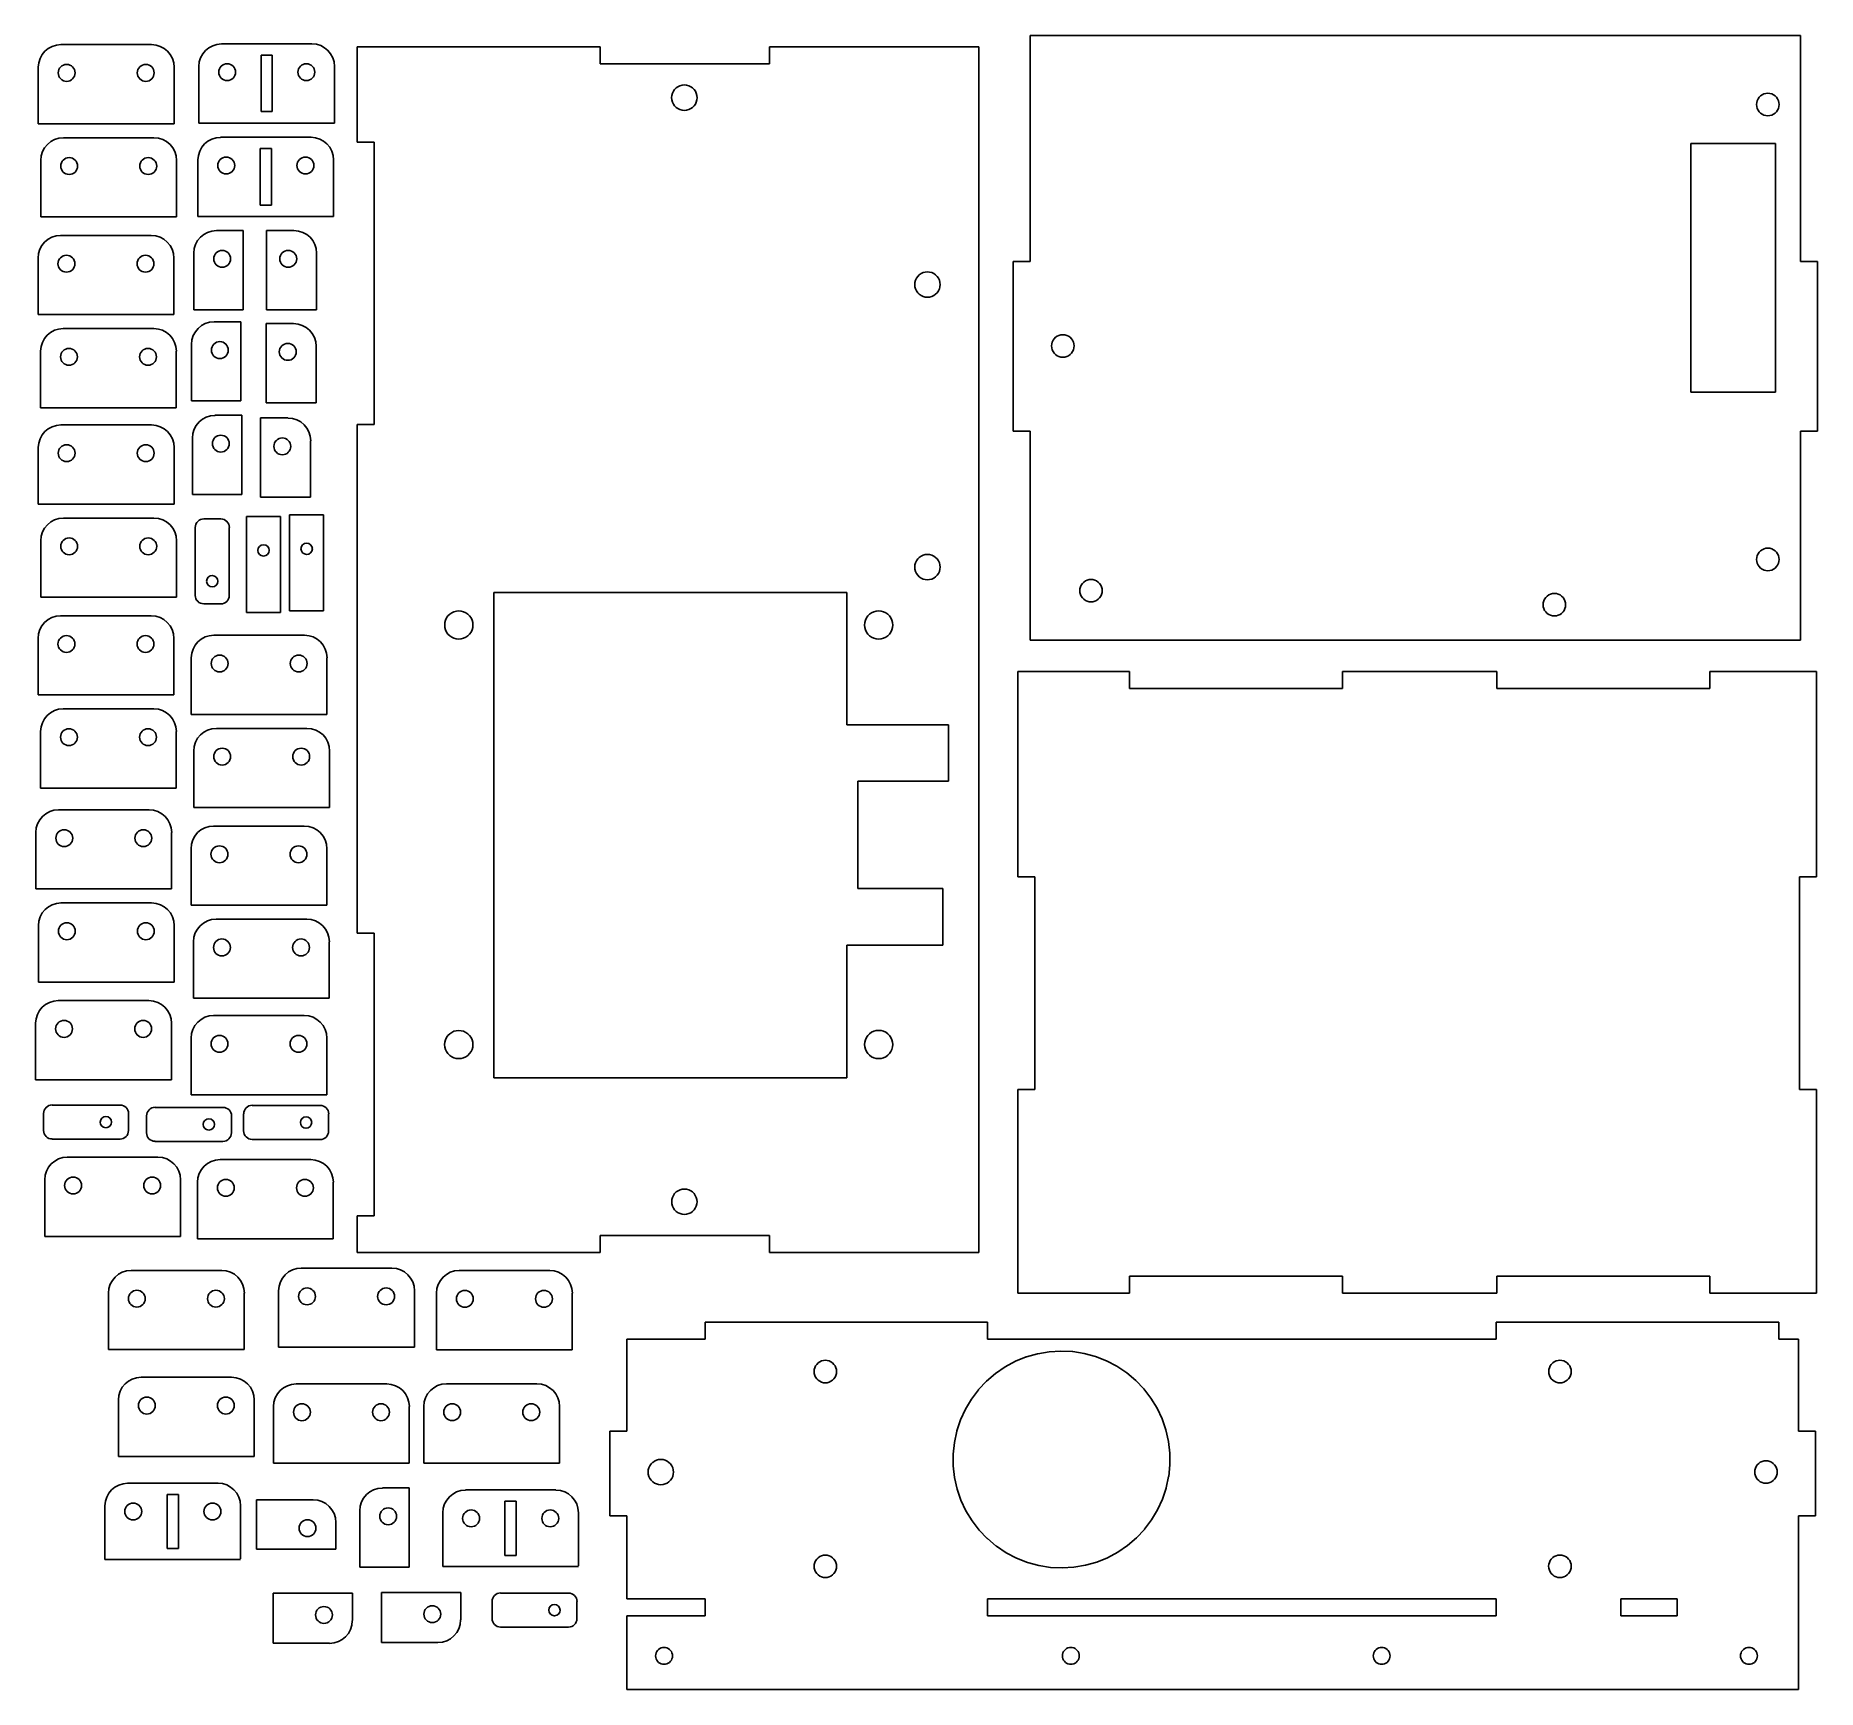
# Model space of a CAD drawing. Extents: x 292 to 607, y 7 to 300.
import ezdxf

# ---------------------------------------------------------------- set-up
doc = ezdxf.new("R2010")
doc.units = 0
doc.layers.add('Layer_1', color=7, linetype='CONTINUOUS')

msp = doc.modelspace()

# ---------------------------------------------------------------- linework, layer by layer
at = {"layer": 'Layer_1', "color": 7}
for p, q in [((467.837576, 299.978985), (467.780596, 299.978985)), ((467.780596, 299.978985), (467.780596, 299.845578)), ((467.780596, 299.845578), (467.780596, 259.978358)), ((484.78059, 299.978985), (467.837576, 299.978985)), ((484.78059, 299.978787), (484.78059, 299.978985)), ((484.893592, 299.978787), (484.78059, 299.978787)), ((518.780578, 299.978787), (484.893592, 299.978787)), ((518.89358, 299.978985), (518.780578, 299.978985)), ((518.780578, 299.978985), (518.780578, 299.978787)), ((552.780595, 299.978985), (518.89358, 299.978985)), ((552.780595, 299.978787), (552.780595, 299.978985)), ((552.893597, 299.978787), (552.780595, 299.978787)), ((586.780555, 299.978787), (552.893597, 299.978787)), ((586.780555, 299.978985), (586.780555, 299.978787)), ((586.837875, 299.978985), (586.780555, 299.978985)), ((604.069263, 299.978985), (586.837875, 299.978985)), ((604.069263, 299.845578), (604.069263, 299.978985)), ((604.069263, 259.978358), (604.069263, 299.845578)), ((312.268164, 298.385704), (296.244998, 298.385704)), ((340.670529, 298.546898), (324.668529, 298.546898)), ((331.674696, 286.524231), (331.674696, 296.536064)), ((331.674696, 296.536064), (333.664362, 296.536064)), ((333.664362, 296.536064), (333.664362, 286.524231)), ((391.520765, 297.976672), (348.66326, 297.976672)), ((348.66326, 297.976672), (348.66326, 281.181684)), ((391.663851, 297.976672), (391.520765, 297.976672)), ((391.663851, 294.986668), (391.663851, 297.976672)), ((458.540556, 297.976672), (421.663904, 297.976672)), ((421.663904, 297.976672), (421.663904, 297.966794)), ((421.663904, 297.966794), (421.663904, 294.976791)), ((458.663746, 297.976672), (458.540556, 297.976672)), ((458.663746, 297.920679), (458.663746, 297.976672)), ((458.663746, 281.125663), (458.663746, 297.920679)), ((292.244498, 294.385204), (292.244498, 288.37387)), ((316.268664, 294.385204), (316.268664, 284.37337)), ((320.668029, 294.525231), (320.668029, 288.535064)), ((344.671029, 294.525231), (344.671029, 284.513398)), ((391.663851, 294.976791), (391.663851, 294.986668)), ((421.564026, 294.976791), (391.663851, 294.976791)), ((421.663904, 294.976791), (421.564026, 294.976791)), ((404.631172, 290.122315), (404.465959, 289.768323)), ((404.85537, 290.442326), (404.631172, 290.122315)), ((404.631172, 290.122315), (404.631172, 290.122315)), ((405.131778, 290.719327), (404.85537, 290.442326)), ((404.85537, 290.442326), (404.85537, 290.442326)), ((405.451987, 290.944315), (405.131778, 290.719327)), ((405.131778, 290.719327), (405.131778, 290.719327)), ((405.806261, 291.10933), (405.451987, 290.944315)), ((405.451987, 290.944315), (405.451987, 290.944315)), ((406.183818, 291.210309), (405.806261, 291.10933)), ((405.806261, 291.10933), (405.806261, 291.10933)), ((406.18664, 291.210309), (406.183818, 291.210309)), ((406.57605, 291.244317), (406.18664, 291.210309)), ((406.578872, 291.244317), (406.57605, 291.244317)), ((406.968283, 291.210309), (406.578872, 291.244317)), ((407.345868, 291.109302), (406.968283, 291.210309)), ((406.968283, 291.210309), (406.968283, 291.210309)), ((407.700141, 290.944315), (407.345868, 291.109302)), ((407.345868, 291.109302), (407.345868, 291.109302)), ((408.020351, 290.720315), (407.700141, 290.944315)), ((407.700141, 290.944315), (407.700141, 290.944315)), ((408.296731, 290.443314), (408.020351, 290.720315)), ((408.020351, 290.720315), (408.020351, 290.720315)), ((408.520956, 290.123302), (408.296731, 290.443314)), ((408.296731, 290.443314), (408.296731, 290.443314)), ((408.686141, 289.769311), (408.520956, 290.123302)), ((408.520956, 290.123302), (408.520956, 290.123302)), ((292.244498, 288.37387), (292.244498, 286.384204)), ((320.668029, 288.535064), (320.668029, 286.524231)), ((404.330662, 289.000312), (404.330577, 289.000312)), ((404.330577, 289.000312), (404.36467, 288.611325)), ((404.364754, 289.390315), (404.330662, 289.000312)), ((404.36467, 288.611325), (404.364754, 288.608503)), ((404.465959, 289.768323), (404.364754, 289.390315)), ((404.364754, 289.390315), (404.364754, 289.390315)), ((404.364754, 288.608503), (404.465959, 288.23151)), ((404.465959, 289.768323), (404.465959, 289.768323)), ((404.465959, 288.23151), (404.465959, 288.228688)), ((404.465959, 288.228688), (404.631172, 287.874669)), ((404.631172, 287.874669), (404.631172, 287.874669)), ((404.631172, 287.874669), (404.85537, 287.554685)), ((404.85537, 287.554685), (404.85537, 287.554685)), ((404.85537, 287.554685), (405.131778, 287.277684)), ((405.131778, 287.277684), (405.131778, 287.277684)), ((405.131778, 287.277684), (405.452016, 287.053684)), ((405.452016, 287.053684), (405.452016, 287.053684)), ((405.452016, 287.053684), (405.806289, 286.888669)), ((407.345586, 286.888669), (407.699859, 287.053684)), ((407.699859, 287.053684), (408.02004, 287.278672)), ((407.699859, 287.053684), (407.699859, 287.053684)), ((408.02004, 287.278672), (408.296449, 287.555673)), ((408.02004, 287.278672), (408.02004, 287.278672)), ((408.296449, 287.555673), (408.520674, 287.875685)), ((408.296449, 287.555673), (408.296449, 287.555673)), ((408.520674, 287.875685), (408.685859, 288.229676)), ((408.520674, 287.875685), (408.520674, 287.875685)), ((408.685859, 288.229676), (408.787036, 288.607684)), ((408.685859, 288.229676), (408.685859, 288.229676)), ((408.686141, 289.766489), (408.686141, 289.769311)), ((408.787318, 289.389496), (408.686141, 289.766489)), ((408.787036, 288.607684), (408.787318, 288.607684)), ((408.787431, 289.386674), (408.787318, 289.389496)), ((408.787318, 288.607684), (408.821382, 288.997659)), ((408.821495, 288.997659), (408.787431, 289.386674)), ((408.821382, 288.997659), (408.821495, 288.997659)), ((596.312752, 287.785884), (596.312667, 287.785884)), ((596.312667, 287.785884), (596.34295, 287.439682)), ((596.343063, 288.132086), (596.312752, 287.785884)), ((596.34295, 287.439682), (596.343063, 287.439682)), ((596.43295, 288.467677), (596.343063, 288.132086)), ((596.343063, 288.132086), (596.343063, 288.132086)), ((596.343063, 287.439682), (596.43295, 287.103979)), ((596.579762, 288.78258), (596.43295, 288.467677)), ((596.43295, 288.467677), (596.43295, 288.467677)), ((596.43295, 287.103979), (596.43295, 287.103979)), ((596.43295, 287.103979), (596.579762, 286.789075)), ((596.779068, 289.067173), (596.579762, 288.78258)), ((596.579762, 288.78258), (596.579762, 288.78258)), ((597.024742, 289.312876), (596.779068, 289.067173)), ((596.779068, 289.067173), (596.779068, 289.067173)), ((597.309166, 289.512153), (597.024545, 289.312848)), ((597.024545, 289.312848), (597.024742, 289.312876)), ((597.624069, 289.65905), (597.309166, 289.512153)), ((597.309166, 289.512153), (597.309166, 289.512153)), ((597.95966, 289.748966), (597.624069, 289.65905)), ((597.624069, 289.65905), (597.624069, 289.65905)), ((598.305862, 289.779361), (597.95966, 289.74905)), ((597.95966, 289.74905), (597.95966, 289.748966)), ((598.305862, 289.779248), (598.305862, 289.779361)), ((598.652064, 289.748966), (598.305862, 289.779248)), ((598.987654, 289.65905), (598.652064, 289.748966)), ((598.652064, 289.748966), (598.652064, 289.748966)), ((599.302558, 289.512153), (598.987654, 289.65905)), ((598.987654, 289.65905), (598.987654, 289.65905)), ((599.587264, 289.312848), (599.302558, 289.512153)), ((599.302558, 289.512153), (599.302558, 289.512153)), ((599.832966, 289.067145), (599.587264, 289.312848)), ((599.587264, 289.312848), (599.587264, 289.312848)), ((600.032243, 288.782552), (599.832966, 289.067145)), ((599.832966, 289.067145), (599.832966, 289.067145)), ((600.179168, 288.467648), (600.032243, 288.782552)), ((600.032243, 288.782552), (600.032243, 288.782552)), ((600.032243, 286.789245), (600.179168, 287.104148)), ((600.269056, 288.132058), (600.179168, 288.467648)), ((600.179168, 288.467648), (600.179168, 288.467648)), ((600.179168, 287.104148), (600.269056, 287.439852)), ((600.179168, 287.104148), (600.179168, 287.104148)), ((600.269169, 288.132058), (600.269056, 288.132058)), ((600.269056, 287.439852), (600.299367, 287.785969)), ((600.269056, 287.439852), (600.269056, 287.439852)), ((600.299451, 287.785969), (600.269169, 288.132058)), ((600.299367, 287.785969), (600.299451, 287.785969)), ((292.244498, 286.384204), (292.244498, 284.37337)), ((292.244498, 284.37337), (316.268664, 284.37337)), ((320.668029, 286.524231), (320.668029, 284.513398)), ((320.668029, 284.513398), (344.671029, 284.513398)), ((333.664362, 286.524231), (331.674696, 286.524231)), ((405.806289, 286.888669), (405.806289, 286.888669)), ((405.806289, 286.888669), (406.183846, 286.786674)), ((406.183846, 286.786674), (406.183846, 286.786674)), ((406.183846, 286.786674), (406.575768, 286.753682)), ((406.575768, 286.753682), (406.965178, 286.787661)), ((406.575768, 286.753682), (406.575768, 286.753682)), ((406.965178, 286.787661), (406.968, 286.787661)), ((406.968, 286.787661), (407.345586, 286.888669)), ((407.345586, 286.888669), (407.345586, 286.888669)), ((596.579762, 286.789075), (596.579762, 286.789075)), ((596.579762, 286.789075), (596.779068, 286.50437)), ((596.779068, 286.50437), (596.779068, 286.50437)), ((596.779068, 286.50437), (597.024742, 286.258667)), ((597.024742, 286.258667), (597.024742, 286.258667)), ((597.024742, 286.258667), (597.309363, 286.059362)), ((597.309363, 286.059362), (597.309363, 286.059362)), ((597.309363, 286.059362), (597.624267, 285.912578)), ((597.624267, 285.912578), (597.624267, 285.912578)), ((597.624267, 285.912578), (597.959942, 285.822662)), ((597.959942, 285.822662), (597.959942, 285.822662)), ((597.959942, 285.822662), (598.306059, 285.792379)), ((598.306059, 285.792266), (598.652148, 285.822577)), ((598.306059, 285.792379), (598.306059, 285.792266)), ((598.652148, 285.822662), (598.987767, 285.912578)), ((598.652148, 285.822577), (598.652148, 285.822662)), ((598.987767, 285.91286), (599.302642, 286.059644)), ((598.987767, 285.912578), (598.987767, 285.91286)), ((599.302642, 286.059644), (599.587264, 286.258949)), ((599.302642, 286.059644), (599.302642, 286.059644)), ((599.587264, 286.258949), (599.832966, 286.504652)), ((599.587264, 286.258949), (599.587264, 286.258949)), ((599.832966, 286.504652), (600.032243, 286.789245)), ((599.832966, 286.504652), (599.832966, 286.504652)), ((600.032243, 286.789245), (600.032243, 286.789245)), ((312.716164, 281.903861), (296.692997, 281.903861)), ((340.506868, 282.011701), (324.504868, 282.011701)), ((348.66326, 281.181684), (348.66326, 281.125663)), ((348.66326, 281.125663), (348.673138, 281.125663)), ((348.673138, 281.125663), (351.663734, 281.125663)), ((351.663734, 281.125663), (351.663734, 280.95966)), ((351.663734, 280.95966), (351.663734, 231.125677)), ((458.663858, 281.125663), (458.663746, 281.125663)), ((458.663858, 231.292668), (458.663858, 281.125663)), ((584.680568, 280.894582), (584.680568, 280.747883)), ((599.630444, 280.894582), (584.680568, 280.894582)), ((584.680568, 280.747883), (584.680568, 236.894584)), ((599.680566, 280.894582), (599.630444, 280.894582)), ((599.680566, 237.041283), (599.680566, 280.894582)), ((292.692497, 277.903361), (292.692497, 271.892028)), ((316.716664, 277.903361), (316.716664, 267.891528)), ((320.504368, 277.990034), (320.504368, 271.999867)), ((331.511035, 269.989034), (331.511035, 280.000867)), ((331.511035, 280.000867), (333.500702, 280.000867)), ((333.500702, 280.000867), (333.500702, 269.989034)), ((344.507368, 277.990034), (344.507368, 267.978201)), ((292.692497, 271.892028), (292.692497, 269.902361)), ((320.504368, 271.999867), (320.504368, 269.989034)), ((292.692497, 269.902361), (292.692497, 267.891528)), ((320.504368, 269.989034), (320.504368, 267.978201)), ((333.500702, 269.989034), (331.511035, 269.989034)), ((292.692497, 267.891528), (316.716664, 267.891528)), ((320.504368, 267.978201), (344.507368, 267.978201)), ((328.529582, 265.500953), (323.767082, 265.500953)), ((328.529582, 251.467453), (328.529582, 265.500953)), ((337.490195, 265.50095), (332.643028, 265.50095)), ((332.643028, 265.50095), (332.643028, 251.46745)), ((312.228907, 264.617318), (296.205741, 264.617318)), ((292.205241, 260.616818), (292.205241, 254.605485)), ((316.229407, 260.616818), (316.229407, 250.604985)), ((319.766583, 261.479286), (319.766583, 255.48912)), ((341.490695, 261.479283), (341.490695, 251.46745)), ((464.790592, 259.978358), (464.780715, 259.978358)), ((464.780715, 259.978358), (464.780715, 230.078353)), ((467.780596, 259.978358), (464.790592, 259.978358)), ((604.079423, 259.978358), (604.069263, 259.978358)), ((607.069426, 259.978358), (604.079423, 259.978358)), ((607.069426, 230.078353), (607.069426, 259.978358)), ((319.766583, 255.48912), (319.766583, 253.478286)), ((447.381122, 255.532678), (447.347001, 255.921665)), ((447.347001, 255.921665), (447.347114, 255.921665)), ((447.347114, 255.921665), (447.381207, 256.311668)), ((447.381207, 255.529856), (447.381122, 255.532678)), ((447.381207, 256.311668), (447.482412, 256.689676)), ((447.381207, 256.311668), (447.381207, 256.311668)), ((447.482412, 255.152835), (447.381207, 255.529856)), ((447.482412, 256.689676), (447.647596, 257.043667)), ((447.482412, 256.689676), (447.482412, 256.689676)), ((447.647596, 257.043667), (447.871822, 257.363651)), ((447.647596, 257.043667), (447.647596, 257.043667)), ((447.871822, 257.363651), (448.148202, 257.640652)), ((447.871822, 257.363651), (447.871822, 257.363651)), ((448.148202, 257.640652), (448.468411, 257.865668)), ((448.148202, 257.640652), (448.148202, 257.640652)), ((448.468411, 257.865668), (448.822713, 258.030655)), ((448.468411, 257.865668), (448.468411, 257.865668)), ((448.822713, 258.030655), (449.200298, 258.131662)), ((448.822713, 258.030655), (448.822713, 258.030655)), ((449.200298, 258.131662), (449.20312, 258.131662)), ((449.20312, 258.131662), (449.592531, 258.16567)), ((449.592531, 258.16567), (449.595353, 258.16567)), ((449.595353, 258.16567), (449.984763, 258.131662)), ((449.984763, 258.131662), (449.984763, 258.131662)), ((449.984763, 258.131662), (450.362348, 258.030655)), ((450.362348, 258.030655), (450.362348, 258.030655)), ((450.362348, 258.030655), (450.71665, 257.865668)), ((450.71665, 257.865668), (450.716565, 257.86468)), ((450.716565, 257.86468), (451.036746, 257.64068)), ((451.036746, 257.64068), (451.036746, 257.64068)), ((451.036746, 257.64068), (451.313155, 257.363679)), ((451.313155, 257.363679), (451.313155, 257.363679)), ((451.313155, 257.363679), (451.537352, 257.043667)), ((451.537352, 257.043667), (451.537352, 257.043667)), ((451.537352, 257.043667), (451.702565, 256.689676)), ((451.803657, 255.528021), (451.702452, 255.150013)), ((451.702565, 256.689676), (451.702565, 256.686854)), ((451.702565, 256.686854), (451.803657, 256.309833)), ((451.803657, 256.309833), (451.803742, 256.307011)), ((451.83775, 255.918024), (451.803657, 255.528021)), ((451.803657, 255.528021), (451.803657, 255.528021)), ((451.803742, 256.307011), (451.837862, 255.918024)), ((451.837862, 255.918024), (451.83775, 255.918024)), ((292.205241, 254.605485), (292.205241, 252.615818)), ((292.205241, 252.615818), (292.205241, 250.604985)), ((319.766583, 253.478286), (319.766583, 251.467453)), ((447.482412, 255.150013), (447.482412, 255.152835)), ((447.647624, 254.796021), (447.482412, 255.150013)), ((447.871822, 254.47601), (447.647624, 254.796021)), ((447.647624, 254.796021), (447.647624, 254.796021)), ((448.148202, 254.199008), (447.871822, 254.47601)), ((447.871822, 254.47601), (447.871822, 254.47601)), ((448.468411, 253.975009), (448.148202, 254.199008)), ((448.148202, 254.199008), (448.148202, 254.199008)), ((448.822713, 253.810022), (448.468411, 253.975009)), ((448.468411, 253.975009), (448.468411, 253.975009)), ((449.200214, 253.708026), (448.822713, 253.810022)), ((448.822713, 253.810022), (448.822713, 253.810022)), ((449.589624, 253.674019), (449.200214, 253.708026)), ((449.200214, 253.708026), (449.200214, 253.708026)), ((449.592446, 253.674019), (449.589624, 253.674019)), ((449.981828, 253.708026), (449.592446, 253.674019)), ((449.98465, 253.708026), (449.981828, 253.708026)), ((450.362264, 253.809006), (449.98465, 253.708026)), ((450.716452, 253.974021), (450.362264, 253.809006)), ((450.362264, 253.809006), (450.362264, 253.809006)), ((451.036662, 254.199008), (450.716452, 253.974021)), ((450.716452, 253.974021), (450.716452, 253.974021)), ((451.313042, 254.47601), (451.036662, 254.199008)), ((451.036662, 254.199008), (451.036662, 254.199008)), ((451.537268, 254.796021), (451.313042, 254.47601)), ((451.313042, 254.47601), (451.313042, 254.47601)), ((451.702452, 255.150013), (451.537268, 254.796021)), ((451.537268, 254.796021), (451.537268, 254.796021)), ((451.702452, 255.150013), (451.702452, 255.150013)), ((292.205241, 250.604985), (316.229407, 250.604985)), ((319.766583, 251.467453), (328.529582, 251.467453)), ((328.121347, 249.352581), (323.358847, 249.352581)), ((328.121347, 235.319081), (328.121347, 249.352581)), ((332.643028, 251.46745), (341.490695, 251.46745)), ((312.676907, 248.135475), (296.65374, 248.135475)), ((337.404004, 249.03054), (332.556838, 249.03054)), ((332.556838, 249.03054), (332.556838, 234.99704)), ((471.675573, 245.740614), (471.822582, 246.055545)), ((471.822582, 246.055545), (472.021577, 246.340167)), ((471.822582, 246.055545), (471.822582, 246.055545)), ((472.021577, 246.340167), (472.26759, 246.585869)), ((472.021577, 246.340167), (472.021577, 246.340167)), ((472.26759, 246.585869), (472.551591, 246.785175)), ((472.26759, 246.585869), (472.26759, 246.585869)), ((472.551591, 246.785175), (472.866579, 246.932071)), ((472.551591, 246.785175), (472.551591, 246.785175)), ((472.866579, 246.932353), (473.202593, 247.022241)), ((472.866579, 246.932071), (472.866579, 246.932353)), ((473.202593, 247.022354), (473.548597, 247.052637)), ((473.202593, 247.022241), (473.202593, 247.022354)), ((473.548597, 247.052637), (473.548597, 247.052552)), ((473.548597, 247.052552), (473.894573, 247.022241)), ((473.894573, 247.022241), (473.897396, 247.021959)), ((473.897396, 247.021959), (474.232422, 246.932071)), ((474.232422, 246.932071), (474.232422, 246.932071)), ((474.232422, 246.932071), (474.54741, 246.785175)), ((474.54741, 246.785175), (474.54741, 246.785175)), ((474.54741, 246.785175), (474.832398, 246.585869)), ((474.832398, 246.585869), (474.832398, 246.585869)), ((474.832398, 246.585869), (475.077395, 246.340138)), ((475.077395, 246.340138), (475.077395, 246.340138)), ((475.077395, 246.340138), (475.276418, 246.055517)), ((475.276418, 246.055517), (475.276418, 246.055517)), ((475.276418, 246.055517), (475.423399, 245.740585)), ((292.65324, 244.134975), (292.65324, 238.123642)), ((316.677407, 244.134975), (316.677407, 234.123142)), ((319.358349, 245.330915), (319.358349, 239.340748)), ((341.404504, 245.008874), (341.404504, 234.99704)), ((471.554584, 245.058878), (471.585572, 245.404995)), ((471.584584, 244.712732), (471.554584, 245.058878)), ((471.554584, 245.058878), (471.554584, 245.058878)), ((471.673597, 244.377113), (471.584584, 244.712732)), ((471.584584, 244.712732), (471.584584, 244.712732)), ((471.585572, 245.404995), (471.675573, 245.740614)), ((471.585572, 245.404995), (471.585572, 245.404995)), ((471.820579, 244.06221), (471.673597, 244.377113)), ((471.673597, 244.377113), (471.673597, 244.377113)), ((471.675573, 245.740614), (471.675573, 245.740614)), ((472.019574, 243.777589), (471.820579, 244.06221)), ((471.820579, 244.06221), (471.820579, 244.06221)), ((472.265587, 243.531886), (472.019574, 243.777589)), ((472.019574, 243.777589), (472.019574, 243.777589)), ((472.549587, 243.332581), (472.265587, 243.531886)), ((472.265587, 243.531886), (472.265587, 243.531886)), ((472.864575, 243.185741), (472.549587, 243.332581)), ((472.549587, 243.332581), (472.549587, 243.332581)), ((473.200589, 243.095825), (472.864575, 243.185741)), ((472.864575, 243.185741), (472.864575, 243.185741)), ((473.200589, 243.095542), (473.200589, 243.095825)), ((473.550403, 243.065514), (473.200589, 243.095542)), ((473.896408, 243.095683), (473.550403, 243.065401)), ((473.550403, 243.065401), (473.550403, 243.065514)), ((474.232393, 243.185712), (473.896408, 243.095796)), ((473.896408, 243.095796), (473.896408, 243.095683)), ((474.54741, 243.332553), (474.232393, 243.185712)), ((474.232393, 243.185712), (474.232393, 243.185712)), ((474.832398, 243.531858), (474.54741, 243.332553)), ((474.54741, 243.332553), (474.54741, 243.332553)), ((475.077395, 243.777532), (474.832398, 243.531858)), ((474.832398, 243.531858), (474.832398, 243.531858)), ((475.277406, 244.062182), (475.077395, 243.777532)), ((475.077395, 243.777532), (475.077395, 243.777532)), ((475.424415, 244.377057), (475.277406, 244.062182)), ((475.277406, 244.062182), (475.277406, 244.062182)), ((475.423399, 245.740585), (475.423399, 245.740585)), ((475.423399, 245.740585), (475.5134, 245.404967)), ((475.5134, 244.712676), (475.424415, 244.377057)), ((475.424415, 244.377057), (475.424415, 244.377057)), ((475.5134, 245.404967), (475.5134, 245.404967)), ((475.5134, 245.404967), (475.5434, 245.058821)), ((475.5434, 245.058821), (475.5134, 244.712676)), ((475.5134, 244.712676), (475.5134, 244.712676)), ((475.5434, 245.058821), (475.5434, 245.058821)), ((292.65324, 238.123642), (292.65324, 236.133975)), ((319.358349, 239.340748), (319.358349, 237.329915)), ((319.358349, 237.329915), (319.358349, 235.319081)), ((584.680568, 236.894584), (584.73055, 236.894584)), ((584.73055, 236.894584), (599.680566, 236.894584)), ((599.680566, 236.894584), (599.680566, 237.041283)), ((292.65324, 236.133975), (292.65324, 234.123142)), ((292.65324, 234.123142), (316.677407, 234.123142)), ((319.358349, 235.319081), (328.121347, 235.319081)), ((332.556838, 234.99704), (341.404504, 234.99704)), ((312.268136, 231.079262), (296.24497, 231.079262)), ((328.282355, 232.795941), (323.519855, 232.795941)), ((328.282355, 218.762441), (328.282355, 232.795941)), ((336.437873, 232.312878), (331.590706, 232.312878)), ((331.590706, 232.312878), (331.590706, 218.279378)), ((351.653856, 231.125677), (348.66326, 231.125677)), ((348.66326, 231.125677), (348.66326, 141.42569)), ((351.663734, 231.125677), (351.653856, 231.125677)), ((458.663746, 230.826662), (458.663746, 231.125677)), ((458.663746, 231.125677), (458.663858, 231.125677)), ((458.663746, 141.125687), (458.663746, 230.826662)), ((458.663858, 231.125677), (458.663858, 231.292668)), ((292.24447, 227.078762), (292.24447, 221.067429)), ((316.268636, 227.078762), (316.268636, 217.066929)), ((319.519356, 228.774274), (319.519356, 222.784108)), ((340.438373, 228.291212), (340.438373, 218.279378)), ((464.780715, 230.078353), (464.780715, 229.978333)), ((464.780715, 229.978333), (467.770718, 229.978333)), ((467.770718, 229.978333), (467.780596, 229.978333)), ((467.780596, 229.978333), (467.780596, 193.101879)), ((604.069545, 193.101879), (604.069545, 229.978333)), ((604.069545, 229.978333), (607.059548, 229.978333)), ((607.059548, 229.978333), (607.069426, 229.978333)), ((607.069426, 229.978333), (607.069426, 230.078353)), ((292.24447, 221.067429), (292.24447, 219.077762)), ((319.519356, 222.784108), (319.519356, 220.773274)), ((319.519356, 220.773274), (319.519356, 218.762441)), ((292.24447, 219.077762), (292.24447, 217.066929)), ((319.519356, 218.762441), (328.282355, 218.762441)), ((331.590706, 218.279378), (340.438373, 218.279378)), ((292.24447, 217.066929), (316.268636, 217.066929)), ((312.716136, 214.59742), (296.692969, 214.59742)), ((321.522034, 214.452191), (324.548867, 214.452191)), ((335.106603, 214.899434), (329.095269, 214.899434)), ((329.095269, 214.899434), (329.095269, 197.881434)), ((335.106603, 197.881434), (335.106603, 214.899434)), ((342.740601, 215.185957), (336.729268, 215.185957)), ((336.729268, 215.185957), (336.729268, 198.167957)), ((342.740601, 198.167957), (342.740601, 215.185957)), ((320.0192, 200.926691), (320.0192, 212.949358)), ((326.0517, 200.926691), (326.0517, 212.949358)), ((292.692469, 210.59692), (292.692469, 204.585586)), ((316.716636, 210.59692), (316.716636, 200.585086)), ((333.095769, 208.909268), (333.095769, 208.866934)), ((340.729768, 209.195791), (340.729768, 209.153457)), ((449.201286, 208.123296), (448.823673, 208.022316)), ((449.204108, 208.123296), (449.201286, 208.123296)), ((449.59349, 208.157303), (449.204108, 208.123296)), ((449.9829, 208.123296), (449.59349, 208.157303)), ((449.59349, 208.157303), (449.59349, 208.157303)), ((450.360514, 208.022316), (449.9829, 208.123296)), ((449.9829, 208.123296), (449.9829, 208.123296)), ((596.436055, 207.956053), (596.582867, 208.270957)), ((596.582867, 208.270957), (596.782144, 208.55555)), ((596.582867, 208.270957), (596.582867, 208.270957)), ((596.782144, 208.55555), (597.027847, 208.801253)), ((596.782144, 208.55555), (596.782144, 208.55555)), ((597.027847, 208.801253), (597.312468, 209.000558)), ((597.027847, 208.801253), (597.027847, 208.801253)), ((597.312468, 209.000558), (597.627343, 209.147455)), ((597.312468, 209.000558), (597.312468, 209.000558)), ((597.627343, 209.147455), (597.962962, 209.237371)), ((597.627343, 209.147455), (597.627343, 209.147455)), ((597.962962, 209.237455), (598.309164, 209.267766)), ((597.962962, 209.237371), (597.962962, 209.237455)), ((598.309164, 209.267766), (598.309164, 209.267653)), ((598.309164, 209.267653), (598.655366, 209.237371)), ((598.655366, 209.237371), (598.655366, 209.237371)), ((598.655366, 209.237371), (598.990956, 209.147455)), ((598.990956, 209.147455), (598.990956, 209.147455)), ((598.990956, 209.147455), (599.30586, 209.000558)), ((599.30586, 209.000558), (599.30586, 209.000558)), ((599.30586, 209.000558), (599.590566, 208.801253)), ((599.590566, 208.801253), (599.590566, 208.801253)), ((599.590566, 208.801253), (599.836268, 208.55555)), ((599.836268, 208.55555), (599.836268, 208.55555)), ((599.836268, 208.55555), (600.035545, 208.270957)), ((600.035545, 208.270957), (600.035545, 208.270957)), ((600.035545, 208.270957), (600.182442, 207.956053)), ((447.347792, 205.913298), (447.347707, 205.913298)), ((447.347707, 205.913298), (447.381799, 205.524311)), ((447.381884, 206.303301), (447.347792, 205.913298)), ((447.381799, 205.524311), (447.381884, 205.521489)), ((447.382166, 206.303301), (447.381884, 206.303301)), ((447.381884, 205.521489), (447.483089, 205.144496)), ((447.483371, 206.681309), (447.382166, 206.303301)), ((447.483089, 205.144496), (447.483371, 205.141674)), ((447.648584, 207.035301), (447.483371, 206.681309)), ((447.483371, 206.681309), (447.483371, 206.681309)), ((447.483371, 205.141674), (447.648584, 204.787655)), ((447.872781, 207.355312), (447.648584, 207.035301)), ((447.648584, 207.035301), (447.648584, 207.035301)), ((448.149162, 207.632314), (447.872781, 207.355312)), ((447.872781, 207.355312), (447.872781, 207.355312)), ((448.469371, 207.857301), (448.149162, 207.632314)), ((448.149162, 207.632314), (448.149162, 207.632314)), ((448.823673, 208.022316), (448.469371, 207.857301)), ((448.469371, 207.857301), (448.469371, 207.857301)), ((448.823673, 208.022316), (448.823673, 208.022316)), ((450.714816, 207.857301), (450.360514, 208.022316)), ((450.360514, 208.022316), (450.360514, 208.022316)), ((451.034997, 207.633301), (450.714816, 207.857301)), ((450.714816, 207.857301), (450.714816, 207.857301)), ((451.311405, 207.3563), (451.034997, 207.633301)), ((451.034997, 207.633301), (451.034997, 207.633301)), ((451.535602, 207.036317), (451.311405, 207.3563)), ((451.311405, 207.3563), (451.311405, 207.3563)), ((451.53549, 204.788671), (451.700702, 205.142662)), ((451.700787, 206.682297), (451.535602, 207.036317)), ((451.535602, 207.036317), (451.535602, 207.036317)), ((451.700702, 205.142662), (451.801907, 205.52067)), ((451.700702, 205.142662), (451.700702, 205.142662)), ((451.700787, 206.679475), (451.700787, 206.682297)), ((451.801907, 206.302482), (451.700787, 206.679475)), ((451.801992, 206.29966), (451.801907, 206.302482)), ((451.801907, 205.52067), (451.836, 205.910673)), ((451.801907, 205.52067), (451.801907, 205.52067)), ((451.836113, 205.910673), (451.801992, 206.29966)), ((451.836, 205.910673), (451.836113, 205.910673)), ((596.346054, 206.928059), (596.315744, 207.274261)), ((596.315744, 207.274261), (596.315856, 207.274261)), ((596.315856, 207.274261), (596.346167, 207.620463)), ((596.346167, 206.928059), (596.346054, 206.928059)), ((596.346167, 207.620463), (596.436055, 207.956053)), ((596.346167, 207.620463), (596.346167, 207.620463)), ((596.436055, 206.592497), (596.346167, 206.928059)), ((596.436055, 207.956053), (596.436055, 207.956053)), ((596.582867, 206.277593), (596.436055, 206.592497)), ((596.436055, 206.592497), (596.436055, 206.592497)), ((596.782144, 205.992887), (596.582867, 206.277593)), ((596.582867, 206.277593), (596.582867, 206.277593)), ((597.027847, 205.747185), (596.782144, 205.992887)), ((596.782144, 205.992887), (596.782144, 205.992887)), ((597.312468, 205.547879), (597.027847, 205.747185)), ((597.027847, 205.747185), (597.027847, 205.747185)), ((597.627343, 205.401096), (597.312468, 205.547879)), ((597.312468, 205.547879), (597.312468, 205.547879)), ((597.963046, 205.31118), (597.627343, 205.401096)), ((597.627343, 205.401096), (597.627343, 205.401096)), ((597.963046, 205.31118), (597.963046, 205.31118)), ((598.309361, 205.281179), (597.963046, 205.31118)), ((598.65545, 205.311405), (598.309361, 205.281095)), ((598.309361, 205.281095), (598.309361, 205.281179)), ((598.991041, 205.401406), (598.65545, 205.31149)), ((598.65545, 205.31149), (598.65545, 205.311405)), ((599.305944, 205.54819), (598.991041, 205.401406)), ((598.991041, 205.401406), (598.991041, 205.401406)), ((599.590566, 205.747495), (599.305944, 205.54819)), ((599.305944, 205.54819), (599.305944, 205.54819)), ((599.836268, 205.993198), (599.590566, 205.747495)), ((599.590566, 205.747495), (599.590566, 205.747495)), ((600.035545, 206.277791), (599.836268, 205.993198)), ((599.836268, 205.993198), (599.836268, 205.993198)), ((600.182442, 206.592694), (600.035545, 206.277791)), ((600.035545, 206.277791), (600.035545, 206.277791)), ((600.182442, 207.956053), (600.182442, 207.956053)), ((600.182442, 207.956053), (600.272358, 207.620463)), ((600.272358, 206.928257), (600.182442, 206.592694)), ((600.182442, 206.592694), (600.182442, 206.592694)), ((600.272358, 207.620463), (600.272443, 207.620463)), ((600.30264, 207.274374), (600.272358, 206.928257)), ((600.272358, 206.928257), (600.272358, 206.928257)), ((600.272443, 207.620463), (600.302753, 207.274374)), ((600.302753, 207.274374), (600.30264, 207.274374)), ((292.692469, 204.585586), (292.692469, 202.59592)), ((292.692469, 202.59592), (292.692469, 200.585086)), ((322.030034, 203.424358), (322.030034, 203.445524)), ((447.648584, 204.787655), (447.648584, 204.787655)), ((447.648584, 204.787655), (447.872781, 204.467671)), ((447.872781, 204.467671), (447.872781, 204.467671)), ((447.872781, 204.467671), (448.14919, 204.19067)), ((448.14919, 204.19067), (448.14919, 204.19067)), ((448.14919, 204.19067), (448.469371, 203.96667)), ((448.469371, 203.96667), (448.469371, 203.96667)), ((448.469371, 203.96667), (448.823673, 203.801655)), ((448.823673, 203.801655), (448.823673, 203.801655)), ((448.823673, 203.801655), (449.198464, 203.700676)), ((449.198464, 203.700676), (449.198464, 203.700676)), ((449.198464, 203.700676), (449.587846, 203.666668)), ((449.587846, 203.666668), (449.590668, 203.666668)), ((449.590668, 203.666668), (449.980078, 203.700676)), ((449.980078, 203.700676), (449.9829, 203.700676)), ((449.9829, 203.700676), (450.360486, 203.801655)), ((450.360486, 203.801655), (450.714703, 203.96667)), ((450.360486, 203.801655), (450.360486, 203.801655)), ((450.714703, 203.96667), (451.034912, 204.191658)), ((450.714703, 203.96667), (450.714703, 203.96667)), ((451.034912, 204.191658), (451.311292, 204.468659)), ((451.034912, 204.191658), (451.034912, 204.191658)), ((451.311292, 204.468659), (451.53549, 204.788671)), ((451.311292, 204.468659), (451.311292, 204.468659)), ((451.53549, 204.788671), (451.53549, 204.788671)), ((476.539588, 201.746685), (476.569588, 202.092802)), ((476.569588, 202.092802), (476.659589, 202.428393)), ((476.569588, 202.092802), (476.569588, 202.092802)), ((476.659589, 202.428393), (476.806599, 202.743296)), ((476.659589, 202.428393), (476.659589, 202.428393)), ((476.806599, 202.743296), (477.005594, 203.027889)), ((476.806599, 202.743296), (476.806599, 202.743296)), ((477.005594, 203.027889), (477.250591, 203.273592)), ((477.005594, 203.027889), (477.005594, 203.027889)), ((477.250591, 203.273592), (477.535579, 203.472897)), ((477.250591, 203.273592), (477.250591, 203.273592)), ((477.535579, 203.472897), (477.850595, 203.619681)), ((477.535579, 203.472897), (477.535579, 203.472897)), ((477.850595, 203.619681), (478.186581, 203.709681)), ((477.850595, 203.619681), (477.850595, 203.619681)), ((478.186581, 203.709794), (478.532585, 203.739992)), ((478.186581, 203.709681), (478.186581, 203.709794)), ((478.532585, 203.739992), (478.532585, 203.739879)), ((478.532585, 203.739879), (478.87859, 203.709681)), ((478.87859, 203.709681), (478.87859, 203.709681)), ((478.87859, 203.709681), (479.214603, 203.619681)), ((479.214603, 203.619681), (479.214603, 203.619681)), ((479.214603, 203.619681), (479.529592, 203.472897)), ((479.529592, 203.472897), (479.529592, 203.472897)), ((479.529592, 203.472897), (479.81458, 203.273592)), ((479.81458, 203.273592), (479.81458, 203.273592)), ((479.81458, 203.273592), (480.060593, 203.027889)), ((480.060593, 203.027889), (480.060593, 203.027889)), ((480.060593, 203.027889), (480.259588, 202.743183)), ((480.259588, 202.743183), (480.259588, 202.743183)), ((480.259588, 202.743183), (480.405581, 202.42828)), ((480.405581, 202.42828), (480.405581, 202.42828)), ((480.405581, 202.42828), (480.495582, 202.092576)), ((480.495582, 202.092576), (480.495582, 202.092576)), ((480.495582, 202.092576), (480.525582, 201.746374)), ((292.692469, 200.585086), (316.716636, 200.585086)), ((321.522034, 199.423858), (324.548867, 199.423858)), ((372.838557, 201.11267), (372.838557, 201.397658)), ((372.838557, 201.397658), (435.09486, 201.397658)), ((372.838557, 115.530672), (372.838557, 201.11267)), ((435.09486, 201.397658), (435.302745, 201.397658)), ((435.302745, 201.397658), (435.302745, 178.083675)), ((476.569588, 201.400596), (476.539588, 201.746685)), ((476.539588, 201.746685), (476.539588, 201.746685)), ((476.659589, 201.065005), (476.569588, 201.400596)), ((476.569588, 201.400596), (476.569588, 201.400596)), ((476.805583, 200.750102), (476.659589, 201.065005)), ((476.659589, 201.065005), (476.659589, 201.065005)), ((477.004578, 200.465481), (476.805583, 200.750102)), ((476.805583, 200.750102), (476.805583, 200.750102)), ((477.250591, 200.219778), (477.004578, 200.465481)), ((477.004578, 200.465481), (477.004578, 200.465481)), ((477.535579, 200.020585), (477.250591, 200.219778)), ((477.250591, 200.219778), (477.250591, 200.219778)), ((477.850595, 199.873689), (477.535579, 200.020585)), ((477.535579, 200.020585), (477.535579, 200.020585)), ((478.186581, 199.783688), (477.850595, 199.873689)), ((477.850595, 199.873689), (477.850595, 199.873689)), ((478.532585, 199.753377), (478.186581, 199.783688)), ((478.186581, 199.783688), (478.186581, 199.783688)), ((478.87859, 199.783575), (478.532585, 199.753293)), ((478.532585, 199.753293), (478.532585, 199.753377)), ((479.214603, 199.873294), (478.87859, 199.783688)), ((478.87859, 199.783688), (478.87859, 199.783575)), ((479.529592, 200.020077), (479.214603, 199.873294)), ((479.214603, 199.873294), (479.214603, 199.873294)), ((479.81458, 200.219383), (479.529592, 200.020077)), ((479.529592, 200.020077), (479.529592, 200.020077)), ((480.059605, 200.465085), (479.81458, 200.219383)), ((479.81458, 200.219383), (479.81458, 200.219383)), ((480.2586, 200.749678), (480.059605, 200.465085)), ((480.059605, 200.465085), (480.059605, 200.465085)), ((480.405581, 201.064582), (480.2586, 200.749678)), ((480.2586, 200.749678), (480.2586, 200.749678)), ((480.495582, 201.400172), (480.405581, 201.064582)), ((480.405581, 201.064582), (480.405581, 201.064582)), ((480.525582, 201.746374), (480.495582, 201.400172)), ((480.495582, 201.400172), (480.495582, 201.400172)), ((480.525582, 201.746374), (480.525582, 201.746374)), ((558.571541, 199.605013), (558.541541, 199.258896)), ((558.541541, 199.258896), (558.541541, 199.258896)), ((558.541541, 199.258896), (558.571541, 198.912807)), ((558.661542, 199.940604), (558.571541, 199.605013)), ((558.571541, 199.605013), (558.571541, 199.605013)), ((558.571541, 198.912807), (558.571541, 198.912807)), ((558.571541, 198.912807), (558.661542, 198.577216)), ((558.808551, 200.255507), (558.661542, 199.940604)), ((558.661542, 199.940604), (558.661542, 199.940604)), ((559.007546, 200.5401), (558.808551, 200.255507)), ((558.808551, 200.255507), (558.808551, 200.255507)), ((559.252543, 200.785803), (559.007546, 200.5401)), ((559.007546, 200.5401), (559.007546, 200.5401)), ((559.53756, 200.985108), (559.252543, 200.785803)), ((559.252543, 200.785803), (559.252543, 200.785803)), ((559.852548, 201.131892), (559.53756, 200.985108)), ((559.53756, 200.985108), (559.53756, 200.985108)), ((560.188562, 201.222175), (559.852548, 201.132174)), ((559.852548, 201.132174), (559.852548, 201.131892)), ((560.534566, 201.252485), (560.188562, 201.222288)), ((560.188562, 201.222288), (560.188562, 201.222175)), ((560.534566, 201.252401), (560.534566, 201.252485)), ((560.880542, 201.222175), (560.534566, 201.252401)), ((561.216556, 201.132202), (560.880542, 201.222175)), ((560.880542, 201.222175), (560.880542, 201.222175)), ((561.216556, 201.132202), (561.216556, 201.132202)), ((561.531544, 200.985419), (561.216556, 201.132202)), ((561.81656, 200.786113), (561.531544, 200.985419)), ((561.531544, 200.985419), (561.531544, 200.985419)), ((562.062545, 200.540411), (561.81656, 200.786113)), ((561.81656, 200.786113), (561.81656, 200.786113)), ((562.26154, 200.255705), (562.062545, 200.540411)), ((562.062545, 200.540411), (562.062545, 200.540411)), ((562.407562, 199.940829), (562.26154, 200.255705)), ((562.26154, 200.255705), (562.26154, 200.255705)), ((562.497563, 199.605126), (562.407562, 199.940829)), ((562.407562, 199.940829), (562.407562, 199.940829)), ((562.407562, 198.577103), (562.497563, 198.912722)), ((562.527563, 199.258924), (562.497563, 199.605126)), ((562.497563, 199.605126), (562.497563, 199.605126)), ((562.497563, 198.912722), (562.527563, 199.258924)), ((562.497563, 198.912722), (562.497563, 198.912722)), ((562.527563, 199.258924), (562.527563, 199.258924)), ((312.228879, 197.310874), (296.205712, 197.310874)), ((335.106603, 197.881434), (329.095269, 197.881434)), ((342.740601, 198.167957), (336.729268, 198.167957)), ((364.203827, 195.23765), (364.165924, 195.670663)), ((364.165924, 195.670663), (364.166122, 195.670663)), ((364.166122, 195.670663), (364.20394, 196.103677)), ((364.20394, 196.106499), (364.31632, 196.525486)), ((364.20394, 196.103677), (364.20394, 196.106499)), ((364.31632, 196.525486), (364.499934, 196.919497)), ((364.31632, 196.525486), (364.31632, 196.525486)), ((364.499934, 196.919497), (364.749024, 197.275492)), ((364.499934, 196.919497), (364.499934, 196.919497)), ((364.749024, 197.275492), (365.056138, 197.582493)), ((364.749024, 197.275492), (364.749024, 197.275492)), ((365.056138, 197.582493), (365.411822, 197.831498)), ((365.056138, 197.582493), (365.056138, 197.582493)), ((365.411822, 197.831498), (365.805438, 198.014491)), ((365.411822, 197.831498), (365.411822, 197.831498)), ((365.805438, 198.014491), (365.808458, 198.012656)), ((365.808458, 198.012656), (366.227953, 198.12467)), ((366.227953, 198.12467), (366.230775, 198.12467)), ((366.230775, 198.12467), (366.663365, 198.162657)), ((366.663365, 198.162657), (366.666187, 198.162657)), ((366.666187, 198.162657), (367.09889, 198.12467)), ((367.09889, 198.12467), (367.101713, 198.12467)), ((367.101713, 198.12467), (367.521208, 198.011668)), ((367.521208, 198.011668), (367.521208, 198.011668)), ((367.521208, 198.011668), (367.914823, 197.82766)), ((367.914823, 197.82766), (367.914823, 197.82766)), ((367.914823, 197.82766), (368.270621, 197.578683)), ((368.270621, 197.578683), (368.270621, 197.578683)), ((368.270621, 197.578683), (368.577735, 197.271682)), ((368.577735, 197.271682), (368.577735, 197.271682)), ((368.577735, 197.271682), (368.826824, 196.915658)), ((368.826824, 196.915658), (368.826824, 196.915658)), ((368.826824, 196.915658), (369.01041, 196.521676)), ((369.01041, 196.521676), (369.01041, 196.521676)), ((369.01041, 196.521676), (369.122932, 196.101673)), ((369.122932, 196.101673), (369.123016, 196.101673)), ((369.160721, 195.66866), (369.122932, 195.235674)), ((369.123016, 196.101673), (369.160834, 195.66866)), ((369.160834, 195.66866), (369.160721, 195.66866)), ((438.464565, 195.667841), (438.464367, 195.667841)), ((438.464367, 195.667841), (438.50227, 195.234856)), ((438.502354, 196.100855), (438.464565, 195.667841)), ((438.614764, 196.522664), (438.502354, 196.103677)), ((438.502354, 196.103677), (438.502354, 196.100855)), ((438.798349, 196.916674), (438.614764, 196.522664)), ((438.614764, 196.522664), (438.614764, 196.522664)), ((439.047467, 197.27267), (438.798349, 196.916674)), ((438.798349, 196.916674), (438.798349, 196.916674)), ((439.354666, 197.579671), (439.047467, 197.27267)), ((439.047467, 197.27267), (439.047467, 197.27267)), ((439.71035, 197.828676), (439.354666, 197.579671)), ((439.354666, 197.579671), (439.354666, 197.579671)), ((439.713172, 197.828676), (439.71035, 197.828676)), ((440.106872, 198.011668), (439.713172, 197.828676)), ((440.109695, 198.011668), (440.106872, 198.011668)), ((440.529218, 198.123654), (440.109695, 198.011668)), ((440.961808, 198.16167), (440.529218, 198.123654)), ((440.529218, 198.123654), (440.529218, 198.123654)), ((440.96463, 198.16167), (440.961808, 198.16167)), ((441.397334, 198.123654), (440.96463, 198.16167)), ((441.816829, 198.010652), (441.397334, 198.123654)), ((441.397334, 198.123654), (441.397334, 198.123654)), ((441.819651, 198.010652), (441.816829, 198.010652)), ((442.213266, 197.826672), (441.819651, 198.010652)), ((442.569064, 197.577667), (442.213266, 197.826672)), ((442.213266, 197.826672), (442.213266, 197.826672)), ((442.563391, 197.575861), (442.569064, 197.577667)), ((442.870505, 197.26886), (442.563391, 197.575861)), ((443.119595, 196.912836), (442.870505, 197.26886)), ((442.870505, 197.26886), (442.870505, 197.26886)), ((443.303208, 196.518854), (443.119595, 196.912836)), ((443.119595, 196.912836), (443.119595, 196.912836)), ((443.415702, 196.098851), (443.303208, 196.518854)), ((443.303208, 196.518854), (443.303208, 196.518854)), ((443.415815, 196.098851), (443.415702, 196.098851)), ((443.415702, 195.232852), (443.453492, 195.665837)), ((443.453605, 195.665837), (443.415815, 196.098851)), ((443.453492, 195.665837), (443.453605, 195.665837)), ((558.661542, 198.577216), (558.661542, 198.577216)), ((558.661542, 198.577216), (558.807564, 198.262313)), ((558.807564, 198.262313), (558.807564, 198.262313)), ((558.807564, 198.262313), (559.006558, 197.97772)), ((559.006558, 197.97772), (559.006558, 197.97772)), ((559.006558, 197.97772), (559.252543, 197.732017)), ((559.252543, 197.732017), (559.252543, 197.732017)), ((559.252543, 197.732017), (559.53756, 197.532825)), ((559.53756, 197.532825), (559.53756, 197.532825)), ((559.53756, 197.532825), (559.852548, 197.3859)), ((559.852548, 197.3859), (559.852548, 197.3859)), ((559.852548, 197.3859), (560.188562, 197.295899)), ((560.188562, 197.295899), (560.188562, 197.295899)), ((560.188562, 197.295899), (560.534566, 197.265617)), ((560.534566, 197.265504), (560.880542, 197.295815)), ((560.534566, 197.265617), (560.534566, 197.265504)), ((560.880542, 197.295899), (561.216556, 197.385815)), ((560.880542, 197.295815), (560.880542, 197.295899)), ((561.216556, 197.385815), (561.531544, 197.532599)), ((561.216556, 197.385815), (561.216556, 197.385815)), ((561.531544, 197.532599), (561.81656, 197.731904)), ((561.531544, 197.532599), (561.531544, 197.532599)), ((561.81656, 197.731904), (562.061558, 197.977607)), ((561.81656, 197.731904), (561.81656, 197.731904)), ((562.061558, 197.977607), (562.260552, 198.262228)), ((562.061558, 197.977607), (562.061558, 197.977607)), ((562.260552, 198.262228), (562.407562, 198.577103)), ((562.260552, 198.262228), (562.260552, 198.262228)), ((562.407562, 198.577103), (562.407562, 198.577103)), ((292.205212, 193.310374), (292.205212, 187.299041)), ((316.229379, 193.310374), (316.229379, 183.298541)), ((339.339174, 193.860668), (323.316007, 193.860668)), ((364.20394, 195.23765), (364.203827, 195.23765)), ((364.31632, 194.817675), (364.20394, 195.23765)), ((364.499934, 194.423664), (364.31632, 194.817675)), ((364.31632, 194.817675), (364.31632, 194.817675)), ((364.749024, 194.067669), (364.499934, 194.423664)), ((364.499934, 194.423664), (364.499934, 194.423664)), ((365.056138, 193.760668), (364.749024, 194.067669)), ((364.749024, 194.067669), (364.749024, 194.067669)), ((365.411822, 193.511663), (365.056138, 193.760668)), ((365.056138, 193.760668), (365.056138, 193.760668)), ((365.805522, 193.327654), (365.411822, 193.511663)), ((365.411822, 193.511663), (365.411822, 193.511663)), ((366.225046, 193.214653), (365.805522, 193.327654)), ((365.805522, 193.327654), (365.805522, 193.327654)), ((366.227868, 193.214653), (366.225046, 193.214653)), ((366.660543, 193.176666), (366.227868, 193.214653)), ((366.663365, 193.176666), (366.660543, 193.176666)), ((367.096068, 193.214653), (366.663365, 193.176666)), ((367.09889, 193.214653), (367.096068, 193.214653)), ((367.518386, 193.326667), (367.09889, 193.214653)), ((367.521208, 193.326667), (367.518386, 193.326667)), ((367.914823, 193.50966), (367.521208, 193.326667)), ((368.270621, 193.758664), (367.914823, 193.50966)), ((367.914823, 193.50966), (367.914823, 193.50966)), ((368.577735, 194.065666), (368.270621, 193.758664)), ((368.270621, 193.758664), (368.270621, 193.758664)), ((368.826909, 194.421661), (368.577735, 194.065666)), ((368.577735, 194.065666), (368.577735, 194.065666)), ((369.010523, 194.815671), (368.826909, 194.421661)), ((368.826909, 194.421661), (368.826909, 194.421661)), ((369.122932, 195.235674), (369.010523, 194.815671)), ((369.010523, 194.815671), (369.010523, 194.815671)), ((369.122932, 195.235674), (369.122932, 195.235674)), ((438.50227, 195.234856), (438.502354, 195.234856)), ((438.502354, 195.234856), (438.614764, 194.814853)), ((438.614764, 194.814853), (438.614764, 194.814853)), ((438.614764, 194.814853), (438.798349, 194.420842)), ((438.798349, 194.420842), (438.798349, 194.420842)), ((438.798349, 194.420842), (439.047467, 194.064847)), ((439.047467, 194.064847), (439.047467, 194.064847)), ((439.047467, 194.064847), (439.354553, 193.757846)), ((439.354553, 193.757846), (439.354553, 193.757846)), ((439.354553, 193.757846), (439.710266, 193.508841)), ((439.710266, 193.508841), (439.710266, 193.508841)), ((439.710266, 193.508841), (440.103966, 193.32486)), ((440.103966, 193.32486), (440.106788, 193.32486)), ((440.106788, 193.32486), (440.526283, 193.211859)), ((440.526283, 193.211859), (440.526283, 193.211859)), ((440.526283, 193.211859), (440.958986, 193.173843)), ((440.958986, 193.173843), (441.391689, 193.211859)), ((440.958986, 193.173843), (440.958986, 193.173843)), ((441.391689, 193.211859), (441.394511, 193.211859)), ((441.394511, 193.211859), (441.814006, 193.323844)), ((441.814006, 193.323844), (442.207594, 193.506837)), ((441.814006, 193.323844), (441.814006, 193.323844)), ((442.207594, 193.506837), (442.563391, 193.755842)), ((442.207594, 193.506837), (442.207594, 193.506837)), ((442.563391, 193.755842), (442.870505, 194.062843)), ((442.563391, 193.755842), (442.563391, 193.755842)), ((442.870505, 194.062843), (443.119708, 194.418838)), ((442.870505, 194.062843), (442.870505, 194.062843)), ((443.119708, 194.418838), (443.303293, 194.812849)), ((443.119708, 194.418838), (443.119708, 194.418838)), ((443.303293, 194.812849), (443.415702, 195.232852)), ((443.303293, 194.812849), (443.303293, 194.812849)), ((443.415702, 195.232852), (443.415702, 195.232852)), ((467.780596, 193.101879), (467.780596, 192.978492)), ((467.780596, 192.978492), (603.615167, 192.978492)), ((603.615167, 192.978492), (604.069545, 192.978492)), ((604.069545, 192.978492), (604.069545, 193.101879)), ((319.315507, 189.860168), (319.315507, 183.848834)), ((343.339674, 189.860168), (343.339674, 179.848334)), ((292.205212, 187.299041), (292.205212, 185.309374)), ((465.676234, 187.437533), (465.610222, 187.437533)), ((465.610222, 187.437533), (465.610222, 187.316431)), ((465.610222, 187.316431), (465.610222, 151.118835)), ((485.349211, 187.437533), (465.676234, 187.437533)), ((485.349211, 187.427655), (485.349211, 187.437533)), ((485.349211, 184.437059), (485.349211, 187.427655)), ((523.122229, 187.437533), (523.03124, 187.437533)), ((523.03124, 187.437533), (523.03124, 184.446937)), ((550.349222, 187.437533), (523.122229, 187.437533)), ((550.349222, 187.427655), (550.349222, 187.437533)), ((550.349222, 184.437059), (550.349222, 187.427655)), ((588.094187, 187.437533), (588.031195, 187.437533)), ((588.031195, 187.437533), (588.031195, 184.446937)), ((606.89919, 187.437533), (588.094187, 187.437533)), ((606.89919, 187.316431), (606.89919, 187.437533)), ((606.89919, 151.118835), (606.89919, 187.316431)), ((292.205212, 185.309374), (292.205212, 183.298541)), ((292.205212, 183.298541), (316.229379, 183.298541)), ((319.315507, 183.848834), (319.315507, 181.859168)), ((485.475224, 184.437059), (485.349211, 184.437059)), ((523.03124, 184.437059), (485.475224, 184.437059)), ((523.03124, 184.446937), (523.03124, 184.437059)), ((550.475235, 184.437059), (550.349222, 184.437059)), ((588.031195, 184.437059), (550.475235, 184.437059)), ((588.031195, 184.446937), (588.031195, 184.437059)), ((312.676879, 180.829031), (296.653712, 180.829031)), ((319.315507, 181.859168), (319.315507, 179.848334)), ((319.315507, 179.848334), (343.339674, 179.848334)), ((292.653212, 176.828531), (292.653212, 170.817198)), ((316.677379, 176.828531), (316.677379, 166.816698)), ((339.787174, 177.378825), (323.764007, 177.378825)), ((435.302745, 178.083675), (435.302745, 178.005669)), ((435.302745, 178.005669), (453.242849, 178.005669)), ((453.242849, 178.005669), (453.302765, 178.005669)), ((453.302765, 178.005669), (453.302765, 168.038681)), ((292.653212, 170.817198), (292.653212, 168.827531)), ((319.763507, 173.378325), (319.763507, 167.366992)), ((343.787674, 173.378325), (343.787674, 163.366492)), ((292.653212, 168.827531), (292.653212, 166.816698)), ((319.763507, 167.366992), (319.763507, 165.377325)), ((437.356052, 168.005661), (437.302769, 168.005661)), ((437.302769, 168.005661), (437.302769, 167.942669)), ((437.302769, 167.942669), (437.302769, 149.00567)), ((453.302765, 168.005661), (437.356052, 168.005661)), ((453.302765, 168.038681), (453.302765, 168.005661)), ((292.653212, 166.816698), (316.677379, 166.816698)), ((319.763507, 165.377325), (319.763507, 163.366492)), ((311.845593, 162.956166), (295.822426, 162.956166)), ((319.763507, 163.366492), (343.787674, 163.366492)), ((291.821926, 158.955666), (291.821926, 152.944333)), ((315.846093, 158.955666), (315.846093, 148.943833)), ((339.299917, 160.092282), (323.27675, 160.092282)), ((319.27625, 156.091782), (319.27625, 150.080449)), ((343.300417, 156.091782), (343.300417, 146.079949)), ((291.821926, 152.944333), (291.821926, 150.954666)), ((291.821926, 150.954666), (291.821926, 148.943833)), ((291.821926, 148.943833), (315.846093, 148.943833)), ((319.27625, 150.080449), (319.27625, 148.090782)), ((437.302769, 149.00567), (452.25287, 149.00567)), ((452.25287, 149.00567), (452.302767, 149.00567)), ((452.302767, 149.00567), (452.302767, 139.038682)), ((465.610222, 151.118835), (468.600226, 151.118835)), ((468.600226, 151.118835), (468.610103, 151.118835)), ((468.610103, 151.118835), (468.610103, 113.562395)), ((603.899309, 150.993274), (603.899309, 151.118835)), ((603.899309, 151.118835), (606.889312, 151.118835)), ((603.899309, 113.436919), (603.899309, 150.993274)), ((606.889312, 151.118835), (606.89919, 151.118835)), ((312.293593, 146.474323), (296.270426, 146.474323)), ((319.27625, 148.090782), (319.27625, 146.079949)), ((319.27625, 146.079949), (343.300417, 146.079949)), ((292.269926, 142.473823), (292.269926, 136.46249)), ((316.294093, 142.473823), (316.294093, 132.46199)), ((339.747916, 143.61044), (323.72475, 143.61044)), ((319.72425, 139.60994), (319.72425, 133.598606)), ((343.748416, 139.60994), (343.748416, 129.598106)), ((348.66326, 141.42569), (348.66326, 141.125687)), ((348.66326, 141.125687), (348.673138, 141.125687)), ((348.673138, 141.125687), (351.663734, 141.125687)), ((351.663734, 141.125687), (351.663734, 140.959684)), ((351.663734, 140.959684), (351.663734, 91.125674)), ((435.359358, 139.00569), (435.302745, 139.00569)), ((435.302745, 139.00569), (435.302745, 115.608678)), ((452.302767, 139.00569), (435.359358, 139.00569)), ((452.302767, 139.038682), (452.302767, 139.00569)), ((458.663858, 141.125687), (458.663746, 141.125687)), ((458.663858, 91.292552), (458.663858, 141.125687)), ((292.269926, 136.46249), (292.269926, 134.472823)), ((292.269926, 134.472823), (292.269926, 132.46199)), ((292.269926, 132.46199), (316.294093, 132.46199)), ((319.72425, 133.598606), (319.72425, 131.60894)), ((319.72425, 131.60894), (319.72425, 129.598106)), ((319.72425, 129.598106), (343.748416, 129.598106)), ((311.806336, 129.187783), (295.783169, 129.187783)), ((339.305731, 126.553676), (323.282564, 126.553676)), ((291.782669, 125.187283), (291.782669, 119.17595)), ((315.806836, 125.187283), (315.806836, 115.17545)), ((364.496463, 122.659492), (364.745552, 123.015487)), ((364.745552, 123.015487), (365.052666, 123.322489)), ((364.745552, 123.015487), (364.745552, 123.015487)), ((365.052666, 123.322489), (365.408351, 123.571493)), ((365.052666, 123.322489), (365.052666, 123.322489)), ((365.408351, 123.571493), (365.801966, 123.754514)), ((365.408351, 123.571493), (365.408351, 123.571493)), ((365.801966, 123.754514), (365.804789, 123.754514)), ((365.804789, 123.754514), (366.224284, 123.8665)), ((366.224284, 123.8665), (366.227106, 123.8665)), ((366.227106, 123.8665), (366.659696, 123.904487)), ((366.659696, 123.904487), (366.662518, 123.904487)), ((366.662518, 123.904487), (367.095222, 123.8665)), ((367.095222, 123.8665), (367.098044, 123.8665)), ((367.098044, 123.8665), (367.517539, 123.753498)), ((367.517539, 123.753498), (367.517539, 123.753498)), ((367.517539, 123.753498), (367.911154, 123.56949)), ((367.911154, 123.56949), (367.911154, 123.56949)), ((367.911154, 123.56949), (368.266952, 123.320513)), ((368.266952, 123.320513), (368.266952, 123.320513)), ((368.266952, 123.320513), (368.574038, 123.013512)), ((368.574038, 123.013512), (368.574038, 123.013512)), ((368.574038, 123.013512), (368.823155, 122.657488)), ((438.797107, 122.669483), (439.046225, 123.025506)), ((439.046225, 123.025506), (439.353424, 123.332508)), ((439.046225, 123.025506), (439.046225, 123.025506)), ((439.353424, 123.332508), (439.709108, 123.581512)), ((439.353424, 123.332508), (439.353424, 123.332508)), ((439.709108, 123.581512), (439.711931, 123.581512)), ((439.711931, 123.581512), (440.105631, 123.764505)), ((440.105631, 123.764505), (440.108453, 123.762671)), ((440.108453, 123.762671), (440.527948, 123.874685)), ((440.527948, 123.874685), (440.53077, 123.874685)), ((440.53077, 123.874685), (440.963389, 123.912672)), ((440.963389, 123.912672), (440.963389, 123.912672)), ((440.963389, 123.912672), (441.396092, 123.874685)), ((441.396092, 123.874685), (441.398914, 123.874685)), ((441.398914, 123.874685), (441.818409, 123.761683)), ((441.818409, 123.761683), (441.818409, 123.761683)), ((441.818409, 123.761683), (442.211996, 123.577674)), ((442.211996, 123.577674), (442.211996, 123.577674)), ((442.211996, 123.577674), (442.567794, 123.328669)), ((442.567794, 123.328669), (442.567794, 123.328669)), ((442.567794, 123.328669), (442.874908, 123.021668)), ((442.874908, 123.021668), (442.874908, 123.021668)), ((442.874908, 123.021668), (443.123997, 122.665673)), ((319.282064, 122.553176), (319.282064, 116.541843)), ((343.306231, 122.553176), (343.306231, 112.541343)), ((364.200355, 120.977674), (364.162453, 121.410687)), ((364.162453, 121.410687), (364.16265, 121.410687)), ((364.16265, 121.410687), (364.200468, 121.843672)), ((364.200468, 120.977674), (364.200355, 120.977674)), ((364.200468, 121.846495), (364.312849, 122.26551)), ((364.200468, 121.843672), (364.200468, 121.846495)), ((364.312849, 120.55767), (364.200468, 120.977674)), ((364.312849, 122.26551), (364.496463, 122.659492)), ((364.312849, 122.26551), (364.312849, 122.26551)), ((364.496463, 120.163688), (364.312849, 120.55767)), ((364.312849, 120.55767), (364.312849, 120.55767)), ((364.745355, 119.809499), (364.496265, 120.165494)), ((364.496265, 120.165494), (364.496463, 120.163688)), ((364.496463, 122.659492), (364.496463, 122.659492)), ((365.052441, 119.502498), (364.745355, 119.809499)), ((364.745355, 119.809499), (364.745355, 119.809499)), ((368.82324, 120.163491), (368.574038, 119.807496)), ((368.823155, 122.657488), (368.823155, 122.657488)), ((368.823155, 122.657488), (369.006741, 122.263506)), ((369.006854, 120.557501), (368.82324, 120.163491)), ((368.82324, 120.163491), (368.82324, 120.163491)), ((369.006741, 122.263506), (369.006741, 122.263506)), ((369.006741, 122.263506), (369.119235, 121.843503)), ((369.119235, 120.977504), (369.006854, 120.557501)), ((369.006854, 120.557501), (369.006854, 120.557501)), ((369.119235, 121.843503), (369.119348, 121.843503)), ((369.157052, 121.41049), (369.119235, 120.977504)), ((369.119235, 120.977504), (369.119235, 120.977504)), ((369.119348, 121.843503), (369.157137, 121.41049)), ((369.157137, 121.41049), (369.157052, 121.41049)), ((438.501028, 120.987664), (438.463126, 121.420678)), ((438.463126, 121.420678), (438.463323, 121.420678)), ((438.463323, 121.420678), (438.501113, 121.853663)), ((438.501113, 120.987664), (438.501028, 120.987664)), ((438.501113, 121.856485), (438.613522, 122.275501)), ((438.501113, 121.853663), (438.501113, 121.856485)), ((438.613522, 120.567661), (438.501113, 120.987664)), ((438.613522, 122.275501), (438.797107, 122.669483)), ((438.613522, 122.275501), (438.613522, 122.275501)), ((438.797107, 120.173679), (438.613522, 120.567661)), ((438.613522, 120.567661), (438.613522, 120.567661)), ((438.797107, 122.669483), (438.797107, 122.669483)), ((439.046225, 119.817684), (438.797107, 120.173679)), ((438.797107, 120.173679), (438.797107, 120.173679)), ((439.353311, 119.510682), (439.046225, 119.817684)), ((439.046225, 119.817684), (439.046225, 119.817684)), ((442.874908, 119.81568), (442.567794, 119.508679)), ((443.12411, 120.171675), (442.874908, 119.81568)), ((442.874908, 119.81568), (442.874908, 119.81568)), ((443.123997, 122.665673), (443.123997, 122.665673)), ((443.123997, 122.665673), (443.307611, 122.271662)), ((443.307696, 120.565686), (443.12411, 120.171675)), ((443.12411, 120.171675), (443.12411, 120.171675)), ((443.307611, 122.271662), (443.307893, 122.271662)), ((443.420105, 120.985689), (443.307696, 120.565686)), ((443.307696, 120.565686), (443.307696, 120.565686)), ((443.307893, 122.271662), (443.420387, 121.851688)), ((443.420387, 120.985689), (443.420105, 120.985689)), ((443.420387, 121.851688), (443.4205, 121.851688)), ((443.458177, 121.418674), (443.420387, 120.985689)), ((443.4205, 121.851688), (443.45829, 121.418674)), ((443.45829, 121.418674), (443.458177, 121.418674)), ((291.782669, 119.17595), (291.782669, 117.186283)), ((291.782669, 117.186283), (291.782669, 115.17545)), ((365.408154, 119.253493), (365.052441, 119.502498)), ((365.052441, 119.502498), (365.052441, 119.502498)), ((365.801854, 119.069513), (365.408154, 119.253493)), ((365.408154, 119.253493), (365.408154, 119.253493)), ((366.221349, 118.956511), (365.801854, 119.069513)), ((365.801854, 119.069513), (365.801854, 119.069513)), ((366.224171, 118.956511), (366.221349, 118.956511)), ((366.656874, 118.918496), (366.224171, 118.956511)), ((366.659696, 118.918496), (366.656874, 118.918496)), ((367.092399, 118.956511), (366.659696, 118.918496)), ((367.095222, 118.956511), (367.092399, 118.956511)), ((367.514717, 119.068497), (367.095222, 118.956511)), ((367.517539, 119.068497), (367.514717, 119.068497)), ((367.911154, 119.25149), (367.517539, 119.068497)), ((368.266952, 119.500494), (367.911154, 119.25149)), ((367.911154, 119.25149), (367.911154, 119.25149)), ((368.574038, 119.807496), (368.266952, 119.500494)), ((368.266952, 119.500494), (368.266952, 119.500494)), ((368.574038, 119.807496), (368.574038, 119.807496)), ((439.709024, 119.261678), (439.353311, 119.510682)), ((439.353311, 119.510682), (439.353311, 119.510682)), ((440.102724, 119.077669), (439.709024, 119.261678)), ((439.709024, 119.261678), (439.709024, 119.261678)), ((440.522219, 118.964667), (440.102724, 119.077669)), ((440.102724, 119.077669), (440.102724, 119.077669)), ((440.525041, 118.964667), (440.522219, 118.964667)), ((440.957744, 118.92668), (440.525041, 118.964667)), ((440.960566, 118.92668), (440.957744, 118.92668)), ((441.39327, 118.964667), (440.960566, 118.92668)), ((441.812765, 119.076681), (441.39327, 118.964667)), ((441.39327, 118.964667), (441.39327, 118.964667)), ((441.815587, 119.076681), (441.812765, 119.076681)), ((442.209174, 119.259674), (441.815587, 119.076681)), ((442.211996, 119.259674), (442.209174, 119.259674)), ((442.567794, 119.508679), (442.211996, 119.259674)), ((442.567794, 119.508679), (442.567794, 119.508679)), ((291.782669, 115.17545), (315.806836, 115.17545)), ((319.282064, 116.541843), (319.282064, 114.552176)), ((319.282064, 114.552176), (319.282064, 112.541343)), ((373.046442, 115.530672), (372.838557, 115.530672)), ((435.302745, 115.530672), (373.046442, 115.530672)), ((435.302745, 115.608678), (435.302745, 115.530672)), ((468.610103, 113.562395), (468.610103, 113.436919)), ((306.708048, 110.709001), (294.685381, 110.709001)), ((319.282064, 112.541343), (343.306231, 112.541343)), ((342.118047, 110.638812), (330.09538, 110.638812)), ((465.6201, 113.436919), (465.610222, 113.436919)), ((465.610222, 113.436919), (465.610222, 113.316918)), ((465.610222, 113.316918), (465.610222, 77.437019)), ((468.610103, 113.436919), (465.6201, 113.436919)), ((603.909186, 113.436919), (603.899309, 113.436919)), ((606.89919, 113.436919), (603.909186, 113.436919)), ((606.89919, 113.316918), (606.89919, 113.436919)), ((606.89919, 77.437019), (606.89919, 113.316918)), ((293.182548, 106.179334), (293.182548, 109.206168)), ((308.210881, 106.179334), (308.210881, 109.206168)), ((311.399916, 105.769124), (311.399916, 108.795958)), ((324.925416, 110.298791), (312.90275, 110.298791)), ((326.42825, 105.769124), (326.42825, 108.795958)), ((328.592547, 106.109146), (328.592547, 109.135979)), ((343.62088, 106.109146), (343.62088, 109.135979)), ((306.708048, 104.676501), (294.685381, 104.676501)), ((304.210381, 106.687334), (304.189215, 106.687334)), ((324.925416, 104.266291), (312.90275, 104.266291)), ((322.42775, 106.277124), (322.406583, 106.277124)), ((342.118047, 104.606312), (330.09538, 104.606312)), ((339.62038, 106.617146), (339.599214, 106.617146)), ((313.405766, 101.482039), (297.382599, 101.482039)), ((340.443495, 101.052364), (324.420329, 101.052364)), ((293.382099, 97.481539), (293.382099, 91.470206)), ((317.406266, 97.481539), (317.406266, 87.469706)), ((320.419829, 97.051864), (320.419829, 91.040531)), ((344.443995, 97.051864), (344.443995, 87.040031)), ((404.635547, 94.722512), (404.470362, 94.368492)), ((404.859744, 95.043512), (404.635547, 94.722512)), ((404.635547, 94.722512), (404.635547, 94.722512)), ((405.136152, 95.319497), (404.859744, 95.043512)), ((404.859744, 95.043512), (404.859744, 95.043512)), ((405.456362, 95.543496), (405.136152, 95.319497)), ((405.136152, 95.319497), (405.136152, 95.319497)), ((405.810635, 95.708512), (405.456362, 95.543496)), ((405.456362, 95.543496), (405.456362, 95.543496)), ((406.18822, 95.809491), (405.810635, 95.708512)), ((405.810635, 95.708512), (405.810635, 95.708512)), ((406.577631, 95.843499), (406.18822, 95.809491)), ((406.18822, 95.809491), (406.18822, 95.809491)), ((406.967041, 95.809491), (406.577631, 95.843499)), ((406.577631, 95.843499), (406.577631, 95.843499)), ((407.344626, 95.708512), (406.967041, 95.809491)), ((406.967041, 95.809491), (406.967041, 95.809491)), ((407.698871, 95.543496), (407.344626, 95.708512)), ((407.344626, 95.708512), (407.344626, 95.708512)), ((408.019081, 95.319497), (407.698871, 95.543496)), ((407.698871, 95.543496), (407.698871, 95.543496)), ((408.295489, 95.043512), (408.019081, 95.319497)), ((408.019081, 95.319497), (408.019081, 95.319497)), ((408.519686, 94.722512), (408.295489, 95.043512)), ((408.295489, 95.043512), (408.295489, 95.043512)), ((408.684899, 94.368492), (408.519686, 94.722512)), ((408.519686, 94.722512), (408.519686, 94.722512)), ((293.382099, 91.470206), (293.382099, 89.480539)), ((404.334754, 93.601497), (404.33467, 93.598675)), ((404.33467, 93.598675), (404.368762, 93.209688)), ((404.368875, 93.990512), (404.334754, 93.601497)), ((404.368762, 93.209688), (404.368875, 93.209688)), ((404.369157, 93.990512), (404.368875, 93.990512)), ((404.368875, 93.209688), (404.47008, 92.83168)), ((404.470362, 94.368492), (404.369157, 93.990512)), ((404.47008, 92.83168), (404.47008, 92.83168)), ((404.47008, 92.83168), (404.635264, 92.477688)), ((404.470362, 94.368492), (404.470362, 94.368492)), ((404.635264, 92.477688), (404.635264, 92.474866)), ((404.635264, 92.474866), (404.859462, 92.154854)), ((404.859462, 92.154854), (404.859462, 92.154854)), ((404.859462, 92.154854), (405.13587, 91.878841)), ((405.13587, 91.878841), (405.13587, 91.878841)), ((405.13587, 91.878841), (405.456108, 91.654841)), ((405.456108, 91.654841), (405.456108, 91.654841)), ((405.456108, 91.654841), (405.810381, 91.489854)), ((405.810381, 91.489854), (405.810381, 91.489854)), ((405.810381, 91.489854), (406.185088, 91.390681)), ((406.96673, 91.390681), (407.344316, 91.491688)), ((407.344316, 91.491688), (407.698589, 91.656676)), ((407.344316, 91.491688), (407.344316, 91.491688)), ((407.698589, 91.656676), (408.018798, 91.880675)), ((407.698589, 91.656676), (407.698589, 91.656676)), ((408.018798, 91.880675), (408.295207, 92.156689)), ((408.018798, 91.880675), (408.018798, 91.880675)), ((408.295207, 92.156689), (408.519404, 92.476672)), ((408.295207, 92.156689), (408.295207, 92.156689)), ((408.519404, 92.476672), (408.684617, 92.83168)), ((408.519404, 92.476672), (408.519404, 92.476672)), ((408.684617, 92.83168), (408.785766, 93.208672)), ((408.684617, 92.83168), (408.684617, 92.83168)), ((408.786048, 93.990512), (408.684899, 94.368492)), ((408.684899, 94.368492), (408.684899, 94.368492)), ((408.785766, 93.208672), (408.786048, 93.211494)), ((408.786161, 93.990512), (408.786048, 93.990512)), ((408.786048, 93.211494), (408.82014, 93.600509)), ((408.820225, 93.600509), (408.786161, 93.990512)), ((408.82014, 93.600509), (408.820225, 93.600509)), ((293.382099, 89.480539), (293.382099, 87.469706)), ((320.419829, 91.040531), (320.419829, 89.050864)), ((320.419829, 89.050864), (320.419829, 87.040031)), ((351.653856, 91.125674), (348.66326, 91.125674)), ((348.66326, 91.125674), (348.66326, 84.65669)), ((351.663734, 91.125674), (351.653856, 91.125674)), ((406.185088, 91.390681), (406.185088, 91.390681)), ((406.185088, 91.390681), (406.574498, 91.356673)), ((406.574498, 91.356673), (406.57732, 91.356673)), ((406.57732, 91.356673), (406.96673, 91.390681)), ((406.96673, 91.390681), (406.96673, 91.390681)), ((458.663746, 91.104677), (458.663746, 91.125562)), ((458.663746, 91.125562), (458.663858, 91.125562)), ((458.663746, 84.634676), (458.663746, 91.104677)), ((458.663858, 91.125562), (458.663858, 91.292552)), ((293.382099, 87.469706), (317.406266, 87.469706)), ((320.419829, 87.040031), (344.443995, 87.040031)), ((391.663851, 84.644554), (391.663851, 87.634557)), ((391.663851, 87.634557), (391.763758, 87.634557)), ((391.763758, 87.634557), (421.663904, 87.634557)), ((421.663904, 87.634557), (421.663904, 87.62468)), ((421.663904, 87.62468), (421.663904, 84.634676)), ((348.66326, 84.65669), (348.66326, 84.634676)), ((348.66326, 84.634676), (348.806347, 84.634676)), ((348.806347, 84.634676), (391.663851, 84.634676)), ((391.663851, 84.634676), (391.663851, 84.644554)), ((421.663904, 84.634676), (421.787066, 84.634676)), ((421.787066, 84.634676), (458.663746, 84.634676)), ((324.694358, 81.44322), (308.671191, 81.44322)), ((354.801449, 81.850376), (338.778283, 81.850376)), ((382.73913, 81.420699), (366.715963, 81.420699)), ((485.349211, 80.426909), (485.349211, 80.436787)), ((485.349211, 80.436787), (522.905228, 80.436787)), ((485.349211, 77.437019), (485.349211, 80.426909)), ((522.905228, 80.436787), (523.03124, 80.436787)), ((523.03124, 80.436787), (523.03124, 77.446897)), ((550.349222, 80.426909), (550.349222, 80.436787)), ((550.349222, 80.436787), (587.905183, 80.436787)), ((550.349222, 77.437019), (550.349222, 80.426909)), ((587.905183, 80.436787), (588.031195, 80.436787)), ((588.031195, 80.436787), (588.031195, 77.446897)), ((304.670691, 77.44272), (304.670691, 71.431387)), ((328.694858, 77.44272), (328.694858, 67.430887)), ((334.777783, 77.849876), (334.777783, 71.838543)), ((358.801949, 77.849876), (358.801949, 67.838043)), ((362.715463, 77.420199), (362.715463, 71.408865)), ((386.73963, 77.420199), (386.73963, 67.408365)), ((465.610222, 77.437019), (485.283228, 77.437019)), ((485.283228, 77.437019), (485.349211, 77.437019)), ((523.03124, 77.446897), (523.03124, 77.437019)), ((523.03124, 77.437019), (550.258234, 77.437019)), ((550.258234, 77.437019), (550.349222, 77.437019)), ((588.031195, 77.446897), (588.031195, 77.437019)), ((588.031195, 77.437019), (606.836198, 77.437019)), ((606.836198, 77.437019), (606.89919, 77.437019)), ((304.670691, 71.431387), (304.670691, 69.44172)), ((304.670691, 69.44172), (304.670691, 67.430887)), ((334.777783, 71.838543), (334.777783, 69.848876)), ((334.777783, 69.848876), (334.777783, 67.838043)), ((362.715463, 71.408865), (362.715463, 69.419199)), ((362.715463, 69.419199), (362.715463, 67.408365)), ((460.06797, 72.289111), (410.235005, 72.289111)), ((410.235005, 72.289111), (410.235005, 69.299079)), ((460.234961, 72.289111), (460.06797, 72.289111)), ((460.234961, 72.279233), (460.234961, 72.289111)), ((460.234961, 69.28923), (460.234961, 72.279233)), ((600.067944, 72.289111), (550.234979, 72.289111)), ((550.234979, 72.289111), (550.234979, 69.299107)), ((600.234935, 72.289111), (600.067944, 72.289111)), ((600.234935, 72.279233), (600.234935, 72.289111)), ((600.234935, 69.28923), (600.234935, 72.279233)), ((304.670691, 67.430887), (328.694858, 67.430887)), ((334.777783, 67.838043), (358.801949, 67.838043)), ((362.715463, 67.408365), (386.73963, 67.408365)), ((396.43002, 69.289201), (396.384018, 69.289201)), ((396.384018, 69.289201), (396.384018, 53.054509)), ((410.235005, 69.289201), (396.43002, 69.289201)), ((410.235005, 69.299079), (410.235005, 69.289201)), ((460.534964, 69.28923), (460.234961, 69.28923)), ((550.234979, 69.28923), (460.534964, 69.28923)), ((469.090417, 66.699558), (467.101428, 66.136356)), ((469.09832, 66.702381), (469.090417, 66.699558)), ((471.136331, 67.047369), (469.09832, 66.702381)), ((471.145362, 67.047369), (471.136331, 67.047369)), ((473.20835, 67.169882), (471.145362, 67.047369)), ((473.217381, 67.169882), (473.20835, 67.169882)), ((473.226412, 67.169882), (473.217381, 67.169882)), ((475.290416, 67.068564), (473.226412, 67.169882)), ((475.299447, 67.068564), (475.290416, 67.068564)), ((477.34045, 66.744658), (475.299447, 67.068564)), ((477.349481, 66.741835), (477.34045, 66.744658)), ((479.344482, 66.199037), (477.349481, 66.741835)), ((550.234979, 69.299107), (550.234979, 69.28923)), ((603.713945, 69.28923), (600.234935, 69.28923)), ((603.726081, 69.28923), (603.713945, 69.28923)), ((603.726081, 69.23493), (603.726081, 69.28923)), ((603.726081, 53.000238), (603.726081, 69.23493)), ((429.527123, 63.534323), (429.557124, 63.880441)), ((429.557124, 63.188234), (429.527123, 63.534323)), ((429.527123, 63.534323), (429.527123, 63.534323)), ((429.557124, 63.880441), (429.647124, 64.216031)), ((429.557124, 63.880441), (429.557124, 63.880441)), ((429.647124, 62.852616), (429.557124, 63.188234)), ((429.557124, 63.188234), (429.557124, 63.188234)), ((429.647124, 64.216031), (429.794134, 64.530935)), ((429.647124, 64.216031), (429.647124, 64.216031)), ((429.794134, 64.530935), (429.993129, 64.815528)), ((429.794134, 64.530935), (429.794134, 64.530935)), ((429.993129, 64.815528), (430.238126, 65.06123)), ((429.993129, 64.815528), (429.993129, 64.815528)), ((430.238126, 65.06123), (430.523142, 65.260536)), ((430.238126, 65.06123), (430.238126, 65.06123)), ((430.523142, 65.260536), (430.83813, 65.407319)), ((430.523142, 65.260536), (430.523142, 65.260536)), ((430.83813, 65.407319), (431.174116, 65.497235)), ((430.83813, 65.407319), (430.83813, 65.407319)), ((431.174116, 65.49732), (431.52012, 65.527631)), ((431.174116, 65.497235), (431.174116, 65.49732)), ((431.52012, 65.527631), (431.52012, 65.527518)), ((431.52012, 65.527518), (431.866125, 65.497235)), ((431.866125, 65.497235), (431.866125, 65.497235)), ((431.866125, 65.497235), (432.202138, 65.407319)), ((432.202138, 65.407319), (432.202138, 65.407319)), ((432.202138, 65.407319), (432.517127, 65.260536)), ((432.517127, 65.260536), (432.517127, 65.260536)), ((432.517127, 65.260536), (432.802115, 65.06123)), ((432.802115, 65.06123), (432.802115, 65.06123)), ((432.802115, 65.06123), (433.048128, 64.815528)), ((433.048128, 64.815528), (433.048128, 64.815528)), ((433.048128, 64.815528), (433.247123, 64.530935)), ((433.247123, 64.530935), (433.247123, 64.530935)), ((433.247123, 64.530935), (433.393116, 64.215918)), ((433.393116, 64.215918), (433.393116, 64.215918)), ((433.393116, 64.215918), (433.483117, 63.880328)), ((433.483145, 63.188319), (433.393144, 62.852728)), ((433.483117, 63.880328), (433.483117, 63.880328)), ((433.483117, 63.880328), (433.513117, 63.534126)), ((433.513117, 63.534126), (433.483145, 63.188319)), ((433.483145, 63.188319), (433.483145, 63.188319)), ((433.513117, 63.534126), (433.513117, 63.534126)), ((461.619939, 63.195967), (460.05194, 61.84957)), ((461.626994, 63.201047), (461.619939, 63.195967)), ((463.330996, 64.369955), (461.626994, 63.201047)), ((463.338051, 64.374471), (463.330996, 64.369955)), ((463.345107, 64.378422), (463.338051, 64.374471)), ((465.16259, 65.352314), (463.345107, 64.378422)), ((465.169645, 65.355701), (465.16259, 65.352314)), ((467.085624, 66.130711), (465.169645, 65.355701)), ((467.093526, 66.133534), (467.085624, 66.130711)), ((467.101428, 66.136356), (467.093526, 66.133534)), ((479.353513, 66.196215), (479.344482, 66.199037)), ((481.277507, 65.440932), (479.353513, 66.196215)), ((481.284562, 65.437828), (481.277507, 65.440932)), ((481.292464, 65.434159), (481.284562, 65.437828)), ((483.123466, 64.47528), (481.292464, 65.434159)), ((483.130521, 64.471047), (483.123466, 64.47528)), ((484.847533, 63.31975), (483.130521, 64.471047)), ((484.854589, 63.314952), (484.847533, 63.31975)), ((484.860515, 63.309872), (484.854589, 63.314952)), ((486.442512, 61.979674), (484.860515, 63.309872)), ((559.527089, 63.534323), (559.557089, 63.880441)), ((559.557089, 63.188234), (559.527089, 63.534323)), ((559.527089, 63.534323), (559.527089, 63.534323)), ((559.557089, 63.880441), (559.64709, 64.216031)), ((559.557089, 63.880441), (559.557089, 63.880441)), ((559.64709, 62.852616), (559.557089, 63.188234)), ((559.557089, 63.188234), (559.557089, 63.188234)), ((559.64709, 64.216031), (559.7941, 64.530935)), ((559.64709, 64.216031), (559.64709, 64.216031)), ((559.7941, 64.530935), (559.993094, 64.815528)), ((559.7941, 64.530935), (559.7941, 64.530935)), ((559.993094, 64.815528), (560.238092, 65.06123)), ((559.993094, 64.815528), (559.993094, 64.815528)), ((560.238092, 65.06123), (560.52308, 65.260536)), ((560.238092, 65.06123), (560.238092, 65.06123)), ((560.52308, 65.260536), (560.838096, 65.407319)), ((560.52308, 65.260536), (560.52308, 65.260536)), ((560.838096, 65.407319), (561.174082, 65.497235)), ((560.838096, 65.407319), (560.838096, 65.407319)), ((561.174082, 65.49732), (561.520086, 65.527631)), ((561.174082, 65.497235), (561.174082, 65.49732)), ((561.520086, 65.527631), (561.520086, 65.527518)), ((561.520086, 65.527518), (561.86609, 65.497235)), ((561.86609, 65.497235), (561.86609, 65.497235)), ((561.86609, 65.497235), (562.202104, 65.407319)), ((562.202104, 65.407319), (562.202104, 65.407319)), ((562.202104, 65.407319), (562.517092, 65.260536)), ((562.517092, 65.260536), (562.517092, 65.260536)), ((562.517092, 65.260536), (562.80208, 65.06123)), ((562.80208, 65.06123), (562.80208, 65.06123)), ((562.80208, 65.06123), (563.048094, 64.815528)), ((563.048094, 64.815528), (563.048094, 64.815528)), ((563.048094, 64.815528), (563.247088, 64.530935)), ((563.247088, 64.530935), (563.247088, 64.530935)), ((563.247088, 64.530935), (563.393082, 64.215918)), ((563.393082, 64.215918), (563.393082, 64.215918)), ((563.393082, 64.215918), (563.483083, 63.880328)), ((563.483111, 63.188319), (563.39311, 62.852728)), ((563.483083, 63.880328), (563.483083, 63.880328)), ((563.483083, 63.880328), (563.513083, 63.534126)), ((563.513083, 63.534126), (563.483111, 63.188319)), ((563.483111, 63.188319), (563.483111, 63.188319)), ((563.513083, 63.534126), (563.513083, 63.534126)), ((326.455001, 62.52399), (310.431835, 62.52399)), ((353.901471, 61.341284), (337.878304, 61.341284)), ((380.489229, 61.361582), (364.466062, 61.361582)), ((429.793118, 62.53774), (429.647124, 62.852616)), ((429.647124, 62.852616), (429.647124, 62.852616)), ((429.992141, 62.253119), (429.793118, 62.53774)), ((429.793118, 62.53774), (429.793118, 62.53774)), ((430.238126, 62.007416), (429.992141, 62.253119)), ((429.992141, 62.253119), (429.992141, 62.253119)), ((430.523142, 61.808139), (430.238126, 62.007416)), ((430.238126, 62.007416), (430.238126, 62.007416)), ((430.83813, 61.661214), (430.523142, 61.808139)), ((430.523142, 61.808139), (430.523142, 61.808139)), ((431.174144, 61.571327), (430.83813, 61.661214)), ((430.83813, 61.661214), (430.83813, 61.661214)), ((431.52012, 61.541016), (431.174144, 61.571327)), ((431.174144, 61.571327), (431.174144, 61.571327)), ((431.866125, 61.571214), (431.52012, 61.540931)), ((431.52012, 61.540931), (431.52012, 61.541016)), ((432.202138, 61.661214), (431.866125, 61.571327)), ((431.866125, 61.571327), (431.866125, 61.571214)), ((432.517127, 61.808139), (432.202138, 61.661214)), ((432.202138, 61.661214), (432.202138, 61.661214)), ((432.802143, 62.007416), (432.517127, 61.808139)), ((432.517127, 61.808139), (432.517127, 61.808139)), ((433.04714, 62.253119), (432.802143, 62.007416)), ((432.802143, 62.007416), (432.802143, 62.007416)), ((433.246135, 62.537825), (433.04714, 62.253119)), ((433.04714, 62.253119), (433.04714, 62.253119)), ((433.393144, 62.852728), (433.246135, 62.537825)), ((433.246135, 62.537825), (433.246135, 62.537825)), ((433.393144, 62.852728), (433.393144, 62.852728)), ((458.621017, 60.322014), (457.379014, 58.669913)), ((458.626097, 60.329069), (458.621017, 60.322014)), ((458.632024, 60.33556), (458.626097, 60.329069)), ((460.046014, 61.843643), (458.632024, 60.33556)), ((460.05194, 61.84957), (460.046014, 61.843643)), ((486.448439, 61.974312), (486.442512, 61.979674)), ((487.877443, 60.48082), (486.448439, 61.974312)), ((487.883369, 60.474893), (487.877443, 60.48082)), ((487.88732, 60.468684), (487.883369, 60.474893)), ((489.14733, 58.829481), (487.88732, 60.468684)), ((559.793084, 62.53774), (559.64709, 62.852616)), ((559.64709, 62.852616), (559.64709, 62.852616)), ((559.992107, 62.253119), (559.793084, 62.53774)), ((559.793084, 62.53774), (559.793084, 62.53774)), ((560.238092, 62.007416), (559.992107, 62.253119)), ((559.992107, 62.253119), (559.992107, 62.253119)), ((560.523108, 61.808139), (560.238092, 62.007416)), ((560.238092, 62.007416), (560.238092, 62.007416)), ((560.838096, 61.661214), (560.523108, 61.808139)), ((560.523108, 61.808139), (560.523108, 61.808139)), ((561.17411, 61.571327), (560.838096, 61.661214)), ((560.838096, 61.661214), (560.838096, 61.661214)), ((561.520086, 61.541016), (561.17411, 61.571327)), ((561.17411, 61.571327), (561.17411, 61.571327)), ((561.86609, 61.571214), (561.520086, 61.540931)), ((561.520086, 61.540931), (561.520086, 61.541016)), ((562.202104, 61.661214), (561.86609, 61.571327)), ((561.86609, 61.571327), (561.86609, 61.571214)), ((562.517092, 61.808139), (562.202104, 61.661214)), ((562.202104, 61.661214), (562.202104, 61.661214)), ((562.802109, 62.007416), (562.517092, 61.808139)), ((562.517092, 61.808139), (562.517092, 61.808139)), ((563.047106, 62.253119), (562.802109, 62.007416)), ((562.802109, 62.007416), (562.802109, 62.007416)), ((563.246101, 62.537825), (563.047106, 62.253119)), ((563.047106, 62.253119), (563.047106, 62.253119)), ((563.39311, 62.852728), (563.246101, 62.537825)), ((563.246101, 62.537825), (563.246101, 62.537825)), ((563.39311, 62.852728), (563.39311, 62.852728)), ((306.431335, 58.52349), (306.431335, 52.512157)), ((330.455501, 58.52349), (330.455501, 48.511657)), ((333.877804, 57.340784), (333.877804, 51.329451)), ((357.901971, 57.340784), (357.901971, 47.328951)), ((360.465562, 57.361082), (360.465562, 51.349749)), ((384.489729, 57.361082), (384.489729, 47.349249)), ((456.312863, 56.877576), (455.454851, 54.996875)), ((456.317943, 56.885478), (456.312863, 56.877576)), ((457.373934, 58.662293), (456.317943, 56.885478)), ((457.379014, 58.669913), (457.373934, 58.662293)), ((489.151281, 58.823272), (489.14733, 58.829481)), ((490.226265, 57.057352), (489.151281, 58.823272)), ((490.230216, 57.051143), (490.226265, 57.057352)), ((490.233321, 57.044652), (490.230216, 57.051143)), ((491.111314, 55.172926), (490.233321, 57.044652)), ((455.448642, 54.97966), (454.798656, 53.017256)), ((455.451746, 54.988409), (455.448642, 54.97966)), ((455.454851, 54.996875), (455.451746, 54.988409)), ((491.114136, 55.166152), (491.111314, 55.172926)), ((491.785148, 53.21055), (491.114136, 55.166152)), ((306.431335, 52.512157), (306.431335, 50.52249)), ((306.431335, 50.52249), (306.431335, 48.511657)), ((333.877804, 51.329451), (333.877804, 49.339784)), ((360.465562, 51.349749), (360.465562, 49.360082)), ((396.37414, 53.00021), (393.384137, 53.00021)), ((393.384137, 53.00021), (393.384137, 52.9502)), ((393.384137, 52.9502), (393.384137, 38.000211)), ((396.384018, 53.00021), (396.37414, 53.00021)), ((396.384018, 53.054509), (396.384018, 53.00021)), ((454.359998, 50.977974), (454.147992, 48.921675)), ((454.36282, 50.987006), (454.359998, 50.977974)), ((454.795834, 53.008225), (454.36282, 50.987006)), ((454.798656, 53.017256), (454.795834, 53.008225)), ((491.78797, 53.203494), (491.785148, 53.21055)), ((491.790792, 53.196156), (491.78797, 53.203494)), ((492.245791, 51.179538), (491.790792, 53.196156)), ((492.245791, 51.171918), (492.245791, 51.179538)), ((492.480798, 49.117932), (492.245791, 51.171918)), ((606.716084, 53.000238), (603.726081, 53.000238)), ((606.725821, 53.000322), (606.716084, 53.000238)), ((606.725821, 52.950313), (606.725821, 53.000322)), ((606.725821, 38.000324), (606.725821, 52.950313)), ((306.431335, 48.511657), (330.455501, 48.511657)), ((333.877804, 49.339784), (333.877804, 47.328951)), ((333.877804, 47.328951), (357.901971, 47.328951)), ((360.465562, 49.360082), (360.465562, 47.349249)), ((360.465562, 47.349249), (384.489729, 47.349249)), ((400.69231, 47.194136), (400.968323, 47.470545)), ((400.968323, 47.470545), (400.971145, 47.470545)), ((400.971145, 47.470545), (401.291129, 47.694742)), ((401.291129, 47.694742), (401.645148, 47.859955)), ((401.291129, 47.694742), (401.291129, 47.694742)), ((401.645148, 47.859955), (402.023128, 47.96116)), ((401.645148, 47.859955), (401.645148, 47.859955)), ((402.023128, 47.961245), (402.413131, 47.995337)), ((402.023128, 47.96116), (402.023128, 47.961245)), ((402.413131, 47.995337), (402.413131, 47.995252)), ((402.413131, 47.995252), (402.802146, 47.96116)), ((402.802146, 47.96116), (402.804969, 47.96116)), ((402.804969, 47.96116), (403.181961, 47.859955)), ((403.181961, 47.859955), (403.181961, 47.859955)), ((403.181961, 47.859955), (403.536968, 47.694742)), ((403.536968, 47.694742), (403.536968, 47.694742)), ((403.536968, 47.694742), (403.856952, 47.470545)), ((403.856952, 47.470545), (403.856952, 47.470545)), ((403.856952, 47.470545), (404.132965, 47.194136)), ((454.147992, 48.921675), (454.147992, 48.912644)), ((454.147992, 48.912644), (454.158999, 46.845338)), ((492.480798, 49.11003), (492.480798, 49.117932)), ((492.480798, 49.102128), (492.480798, 49.11003)), ((492.491804, 47.034907), (492.480798, 49.102128)), ((596.692087, 47.28171), (596.976087, 47.481015)), ((596.976087, 47.481015), (597.291075, 47.627912)), ((596.976087, 47.481015), (596.976087, 47.481015)), ((597.291075, 47.627912), (597.627089, 47.7178)), ((597.291075, 47.627912), (597.291075, 47.627912)), ((597.627089, 47.717913), (597.973065, 47.748223)), ((597.627089, 47.7178), (597.627089, 47.717913)), ((597.973065, 47.748223), (597.973065, 47.74811)), ((597.973065, 47.74811), (598.31907, 47.7178)), ((598.31907, 47.7178), (598.321892, 47.7178)), ((598.321892, 47.7178), (598.65689, 47.627912)), ((598.65689, 47.627912), (598.65689, 47.627912)), ((598.65689, 47.627912), (598.971906, 47.481015)), ((598.971906, 47.481015), (598.971906, 47.481015)), ((598.971906, 47.481015), (599.256894, 47.28171)), ((400.168308, 45.752743), (400.202315, 46.142153)), ((400.202315, 45.363361), (400.168308, 45.752743)), ((400.168308, 45.752743), (400.168308, 45.752743)), ((400.202315, 46.142153), (400.303323, 46.519654)), ((400.202315, 46.142153), (400.202315, 46.142153)), ((400.202315, 45.360539), (400.202315, 45.363361)), ((400.303323, 44.982925), (400.202315, 45.360539)), ((400.303323, 46.519654), (400.46831, 46.873955)), ((400.303323, 46.519654), (400.303323, 46.519654)), ((400.469326, 44.628736), (400.303323, 44.982925)), ((400.303323, 44.982925), (400.303323, 44.982925)), ((400.46831, 46.873955), (400.69231, 47.194136)), ((400.46831, 46.873955), (400.46831, 46.873955)), ((400.693326, 44.308527), (400.469326, 44.628736)), ((400.469326, 44.628736), (400.469326, 44.628736)), ((400.69231, 47.194136), (400.69231, 47.194136)), ((400.970327, 44.032119), (400.693326, 44.308527)), ((400.693326, 44.308527), (400.693326, 44.308527)), ((404.133135, 44.308442), (403.85715, 44.032034)), ((404.132965, 47.194136), (404.132965, 47.194136)), ((404.132965, 47.194136), (404.356965, 46.873955)), ((404.35815, 44.628624), (404.133135, 44.308442)), ((404.133135, 44.308442), (404.133135, 44.308442)), ((404.356965, 46.873955), (404.356965, 46.873955)), ((404.356965, 46.873955), (404.521952, 46.519654)), ((404.524154, 44.982925), (404.35815, 44.628624)), ((404.35815, 44.628624), (404.35815, 44.628624)), ((404.521952, 46.519654), (404.521952, 46.519654)), ((404.521952, 46.519654), (404.623976, 46.14204)), ((404.625133, 45.360539), (404.524154, 44.982925)), ((404.524154, 44.982925), (404.524154, 44.982925)), ((404.623976, 46.14204), (404.623976, 46.14204)), ((404.623976, 46.14204), (404.657955, 45.752658)), ((404.657955, 45.752658), (404.625133, 45.360539)), ((404.625133, 45.360539), (404.625133, 45.360539)), ((404.657955, 45.752658), (404.657955, 45.752658)), ((454.158999, 46.845338), (454.158999, 46.836589)), ((454.158999, 46.836589), (454.158999, 46.82784)), ((454.158999, 46.82784), (454.394006, 44.773827)), ((454.394006, 44.773827), (454.394006, 44.76536)), ((454.394006, 44.76536), (454.85002, 42.74877)), ((491.843963, 42.933174), (492.276977, 44.954336)), ((492.276977, 44.954336), (492.279799, 44.962238)), ((492.279799, 44.970423), (492.491804, 47.026722)), ((492.279799, 44.962238), (492.279799, 44.970423)), ((492.491804, 47.026722), (492.491804, 47.034907)), ((595.979081, 45.754606), (596.010069, 46.100808)), ((596.009081, 45.408432), (595.979081, 45.754606)), ((595.979081, 45.754606), (595.979081, 45.754606)), ((596.098066, 45.072813), (596.009081, 45.408432)), ((596.009081, 45.408432), (596.009081, 45.408432)), ((596.010069, 46.100808), (596.100069, 46.436426)), ((596.010069, 46.100808), (596.010069, 46.100808)), ((596.245075, 44.75791), (596.098066, 45.072813)), ((596.098066, 45.072813), (596.098066, 45.072813)), ((596.100069, 46.436426), (596.247079, 46.75133)), ((596.100069, 46.436426), (596.100069, 46.436426)), ((596.44407, 44.473317), (596.245075, 44.75791)), ((596.245075, 44.75791), (596.245075, 44.75791)), ((596.247079, 46.75133), (596.446074, 47.036007)), ((596.247079, 46.75133), (596.247079, 46.75133)), ((596.690083, 44.227614), (596.44407, 44.473317)), ((596.44407, 44.473317), (596.44407, 44.473317)), ((596.446074, 47.036007), (596.692087, 47.28171)), ((596.446074, 47.036007), (596.446074, 47.036007)), ((596.974083, 44.028337), (596.690083, 44.227614)), ((596.690083, 44.227614), (596.690083, 44.227614)), ((596.692087, 47.28171), (596.692087, 47.28171)), ((599.253084, 44.227614), (598.968068, 44.028337)), ((599.498081, 44.473317), (599.253084, 44.227614)), ((599.253084, 44.227614), (599.253084, 44.227614)), ((599.256894, 47.28171), (599.256894, 47.28171)), ((599.256894, 47.28171), (599.501891, 47.036007)), ((599.698064, 44.757938), (599.498081, 44.473317)), ((599.498081, 44.473317), (599.498081, 44.473317)), ((599.501891, 47.036007), (599.501891, 47.036007)), ((599.501891, 47.036007), (599.698064, 46.751217)), ((599.698064, 46.751217), (599.698064, 46.751217)), ((599.698064, 46.751217), (599.845074, 46.436342)), ((599.845074, 45.072841), (599.698064, 44.757938)), ((599.698064, 44.757938), (599.698064, 44.757938)), ((599.845074, 46.436342), (599.845074, 46.436342)), ((599.845074, 46.436342), (599.935074, 46.100723)), ((599.935074, 45.408516), (599.845074, 45.072841)), ((599.845074, 45.072841), (599.845074, 45.072841)), ((599.935074, 46.100723), (599.935074, 46.100723)), ((599.935074, 46.100723), (599.965074, 45.754634)), ((599.965074, 45.754634), (599.935074, 45.408516)), ((599.935074, 45.408516), (599.935074, 45.408516)), ((599.965074, 45.754634), (599.965074, 45.754634)), ((324.050688, 43.805161), (308.048688, 43.805161)), ((315.0512, 32.221584), (315.0512, 41.797932)), ((315.0512, 41.797932), (317.048185, 41.797932)), ((317.048185, 41.797932), (317.048185, 32.221584)), ((357.902424, 42.946187), (353.139924, 42.946187)), ((357.902424, 28.912687), (357.902424, 42.946187)), ((383.836362, 42.58459), (367.834362, 42.58459)), ((401.291326, 43.807921), (400.970327, 44.032119)), ((400.970327, 44.032119), (400.970327, 44.032119)), ((401.645318, 43.642737), (401.291326, 43.807921)), ((401.291326, 43.807921), (401.291326, 43.807921)), ((402.023326, 43.541532), (401.645318, 43.642737)), ((401.645318, 43.642737), (401.645318, 43.642737)), ((402.412313, 43.507439), (402.023326, 43.541532)), ((402.023326, 43.541532), (402.023326, 43.541532)), ((402.415135, 43.507326), (402.412313, 43.507439)), ((402.80415, 43.541419), (402.415135, 43.507326)), ((403.18213, 43.642624), (402.80415, 43.541532)), ((402.80415, 43.541532), (402.80415, 43.541419)), ((403.537138, 43.807837), (403.18213, 43.642624)), ((403.18213, 43.642624), (403.18213, 43.642624)), ((403.85715, 44.032034), (403.537138, 43.807837)), ((403.537138, 43.807837), (403.537138, 43.807837)), ((403.85715, 44.032034), (403.85715, 44.032034)), ((454.85002, 42.74877), (454.852842, 42.740585)), ((454.852842, 42.740585), (455.522838, 40.784983)), ((491.19186, 40.962839), (491.840859, 42.925271)), ((491.840859, 42.925271), (491.843963, 42.933174)), ((597.289072, 43.881525), (596.974083, 44.028337)), ((596.974083, 44.028337), (596.974083, 44.028337)), ((597.625085, 43.791637), (597.289072, 43.881525)), ((597.289072, 43.881525), (597.289072, 43.881525)), ((597.97109, 43.761326), (597.625085, 43.791637)), ((597.625085, 43.791637), (597.625085, 43.791637)), ((598.317066, 43.791524), (597.97109, 43.761214)), ((597.97109, 43.761214), (597.97109, 43.761326)), ((598.65308, 43.881525), (598.317066, 43.791637)), ((598.317066, 43.791637), (598.317066, 43.791524)), ((598.968068, 44.028337), (598.65308, 43.881525)), ((598.65308, 43.881525), (598.65308, 43.881525)), ((598.968068, 44.028337), (598.968068, 44.028337)), ((304.048188, 39.783495), (304.048188, 33.793328)), ((328.051188, 39.794112), (328.051188, 30.36487)), ((332.899913, 40.853667), (330.889079, 40.853667)), ((330.889079, 40.853667), (330.889079, 32.090668)), ((334.910746, 40.853667), (332.899913, 40.853667)), ((340.900913, 40.853667), (334.910746, 40.853667)), ((349.139425, 38.92452), (349.139425, 32.934353)), ((363.833862, 38.562923), (363.833862, 32.572756)), ((374.836873, 31.001013), (374.836873, 40.57736)), ((374.836873, 40.57736), (376.833858, 40.57736)), ((376.833858, 40.57736), (376.833858, 31.001013)), ((387.836862, 38.57354), (387.836862, 29.144298)), ((393.384137, 38.000211), (396.37414, 38.000211)), ((396.37414, 38.000211), (396.384018, 38.000211)), ((396.384018, 38.000211), (396.384018, 23.338202)), ((455.522838, 40.784983), (455.525942, 40.777363)), ((455.525942, 40.777363), (455.529047, 40.770307)), ((455.529047, 40.770307), (456.40704, 38.898609)), ((456.40704, 38.898609), (456.410991, 38.891554)), ((456.410991, 38.891554), (457.486004, 37.125718)), ((489.266597, 37.282887), (490.322588, 39.059702)), ((490.322588, 39.059702), (490.327668, 39.066757)), ((490.327668, 39.066757), (490.330772, 39.074377)), ((490.330772, 39.074377), (491.188756, 40.954937)), ((491.188756, 40.954937), (491.19186, 40.962839)), ((603.72594, 37.898019), (603.72594, 38.000324)), ((603.72594, 38.000324), (606.715943, 38.000324)), ((603.72594, 7.28895), (603.72594, 37.898019)), ((606.715943, 38.000324), (606.725821, 38.000324)), ((344.922579, 32.090668), (344.922579, 36.853168)), ((457.486004, 37.125718), (457.489955, 37.118662)), ((457.489955, 37.118662), (457.495035, 37.111889)), ((457.495035, 37.111889), (458.755016, 35.472629)), ((458.755016, 35.472629), (458.760943, 35.466138)), ((458.760943, 35.466138), (460.189947, 33.972646)), ((486.596634, 34.103795), (488.009636, 35.611878)), ((488.009636, 35.611878), (488.015562, 35.617522)), ((488.015562, 35.617522), (488.020642, 35.624013)), ((488.020642, 35.624013), (489.262646, 37.276114)), ((489.262646, 37.276114), (489.266597, 37.282887)), ((304.048188, 33.793328), (304.048188, 31.782495)), ((304.048188, 32.282287), (304.048188, 30.271454)), ((317.048185, 32.221584), (315.0512, 32.221584)), ((330.889079, 32.090668), (344.922579, 32.090668)), ((349.139425, 32.934353), (349.139425, 30.92352)), ((363.833862, 32.572756), (363.833862, 30.561923)), ((460.189947, 33.972646), (460.195874, 33.966437)), ((460.195874, 33.966437), (461.778886, 32.636239)), ((461.778886, 32.636239), (461.785942, 32.630595)), ((461.785942, 32.630595), (461.792997, 32.625515)), ((461.792997, 32.625515), (463.509981, 31.474218)), ((481.478788, 30.592442), (483.299798, 31.570145)), ((483.299798, 31.570145), (483.306854, 31.574096)), ((483.306854, 31.574096), (485.010855, 32.743004)), ((485.010855, 32.743004), (485.016782, 32.747237)), ((485.016782, 32.747237), (485.022708, 32.752035)), ((485.022708, 32.752035), (486.590707, 34.098433)), ((486.590707, 34.098433), (486.596634, 34.103795)), ((304.048188, 30.271454), (328.051188, 30.271454)), ((349.139425, 30.92352), (349.139425, 28.912687)), ((349.139425, 28.912687), (357.902424, 28.912687)), ((363.833862, 31.061716), (363.833862, 29.050883)), ((363.833862, 29.050883), (387.836862, 29.050883)), ((376.833858, 31.001013), (374.836873, 31.001013)), ((429.527123, 29.06833), (429.557124, 29.414419)), ((429.557124, 28.722212), (429.527123, 29.06833)), ((429.527123, 29.06833), (429.527123, 29.06833)), ((429.557124, 29.414419), (429.647124, 29.750037)), ((429.557124, 29.414419), (429.557124, 29.414419)), ((429.647124, 28.386622), (429.557124, 28.722212)), ((429.557124, 28.722212), (429.557124, 28.722212)), ((429.647124, 29.750037), (429.794134, 30.064941)), ((429.647124, 29.750037), (429.647124, 29.750037)), ((429.793118, 28.071718), (429.647124, 28.386622)), ((429.647124, 28.386622), (429.647124, 28.386622)), ((429.794134, 30.064941), (429.993129, 30.349534)), ((429.794134, 30.064941), (429.794134, 30.064941)), ((429.993129, 30.349534), (430.238126, 30.595236)), ((429.993129, 30.349534), (429.993129, 30.349534)), ((430.238126, 30.595236), (430.523142, 30.794514)), ((430.238126, 30.595236), (430.238126, 30.595236)), ((430.523142, 30.794514), (430.83813, 30.941326)), ((430.523142, 30.794514), (430.523142, 30.794514)), ((430.83813, 30.941608), (431.174116, 31.031608)), ((430.83813, 30.941326), (430.83813, 30.941608)), ((431.174116, 31.031721), (431.52012, 31.061919)), ((431.174116, 31.031608), (431.174116, 31.031721)), ((431.52012, 31.061919), (431.52012, 31.061806)), ((431.52012, 31.061806), (431.866125, 31.031608)), ((431.866125, 31.031608), (431.866125, 31.031326)), ((431.866125, 31.031326), (432.202138, 30.941326)), ((432.202138, 30.941326), (432.202138, 30.941326)), ((432.202138, 30.941326), (432.517127, 30.794514)), ((432.517127, 30.794514), (432.517127, 30.794514)), ((432.517127, 30.794514), (432.802115, 30.595236)), ((432.802115, 30.595236), (432.802115, 30.595236)), ((432.802115, 30.595236), (433.048128, 30.349534)), ((433.048128, 30.349534), (433.048128, 30.349534)), ((433.048128, 30.349534), (433.247123, 30.064828)), ((433.393144, 28.386424), (433.246135, 28.071521)), ((433.247123, 30.064828), (433.247123, 30.064828)), ((433.247123, 30.064828), (433.393116, 29.749924)), ((433.393116, 29.749924), (433.393116, 29.749924)), ((433.393116, 29.749924), (433.483117, 29.414221)), ((433.483145, 28.722043), (433.393144, 28.386424)), ((433.393144, 28.386424), (433.393144, 28.386424)), ((433.483117, 29.414221), (433.483117, 29.414221)), ((433.483117, 29.414221), (433.513117, 29.068019)), ((433.513117, 29.068019), (433.483145, 28.722043)), ((433.483145, 28.722043), (433.483145, 28.722043)), ((433.513117, 29.068019), (433.513117, 29.068019)), ((463.509981, 31.474218), (463.517883, 31.469702)), ((463.517883, 31.469702), (465.348884, 30.510796)), ((465.348884, 30.510796), (465.357916, 30.506844)), ((465.357916, 30.506844), (467.281909, 29.751533)), ((467.281909, 29.751533), (467.29094, 29.748429)), ((467.29094, 29.748429), (469.284953, 29.205631)), ((469.284953, 29.205631), (469.293984, 29.202808)), ((469.293984, 29.202808), (469.303015, 29.199986)), ((469.303015, 29.199986), (471.344018, 28.87608)), ((471.344018, 28.87608), (471.353049, 28.87608)), ((471.353049, 28.87608), (473.418041, 28.77479)), ((473.418041, 28.77479), (473.427072, 28.77479)), ((473.427072, 28.77479), (475.49006, 28.897303)), ((475.49006, 28.897303), (475.499091, 28.897303)), ((475.499091, 28.897303), (475.506994, 28.897303)), ((475.506994, 28.897303), (477.545005, 29.242291)), ((477.545005, 29.242291), (477.552907, 29.245114)), ((477.552907, 29.245114), (479.541896, 29.808401)), ((479.541896, 29.808401), (479.549799, 29.811223)), ((479.549799, 29.811223), (481.465805, 30.586234)), ((481.465805, 30.586234), (481.472861, 30.589338)), ((481.472861, 30.589338), (481.478788, 30.592442)), ((559.551106, 29.421841), (559.521106, 29.075752)), ((559.521106, 29.075752), (559.521106, 29.075752)), ((559.521106, 29.075752), (559.551106, 28.729635)), ((559.641107, 29.75746), (559.551106, 29.421841)), ((559.551106, 29.421841), (559.551106, 29.421841)), ((559.551106, 28.729635), (559.551106, 28.729635)), ((559.551106, 28.729635), (559.641107, 28.394044)), ((559.788088, 30.072335), (559.641107, 29.75746)), ((559.641107, 29.75746), (559.641107, 29.75746)), ((559.641107, 28.394044), (559.641107, 28.394044)), ((559.641107, 28.394044), (559.7871, 28.079141)), ((559.987111, 30.356956), (559.788088, 30.072335)), ((559.788088, 30.072335), (559.788088, 30.072335)), ((560.232108, 30.602659), (559.987111, 30.356956)), ((559.987111, 30.356956), (559.987111, 30.356956)), ((560.517096, 30.801936), (560.232108, 30.602659)), ((560.232108, 30.602659), (560.232108, 30.602659)), ((560.832113, 30.948748), (560.517096, 30.801936)), ((560.517096, 30.801936), (560.517096, 30.801936)), ((561.168098, 31.039031), (560.832113, 30.94903)), ((560.832113, 30.94903), (560.832113, 30.948748)), ((561.514103, 31.069342), (561.168098, 31.039144)), ((561.168098, 31.039144), (561.168098, 31.039031)), ((561.514103, 31.069229), (561.514103, 31.069342)), ((561.860107, 31.038664), (561.514103, 31.069229)), ((562.196121, 30.948663), (561.860107, 31.038664)), ((561.860107, 31.038664), (561.860107, 31.038664)), ((562.511109, 30.80188), (562.196121, 30.948663)), ((562.196121, 30.948663), (562.196121, 30.948663)), ((562.796126, 30.602574), (562.511109, 30.80188)), ((562.511109, 30.80188), (562.511109, 30.80188)), ((563.04211, 30.356872), (562.796126, 30.602574)), ((562.796126, 30.602574), (562.796126, 30.602574)), ((563.241105, 30.072166), (563.04211, 30.356872)), ((563.04211, 30.356872), (563.04211, 30.356872)), ((563.240118, 28.078661), (563.387099, 28.393564)), ((563.387099, 29.757262), (563.241105, 30.072166)), ((563.241105, 30.072166), (563.241105, 30.072166)), ((563.4771, 29.421559), (563.387099, 29.757262)), ((563.387099, 29.757262), (563.387099, 29.757262)), ((563.387099, 28.393564), (563.4771, 28.729155)), ((563.387099, 28.393564), (563.387099, 28.393564)), ((563.5071, 29.075357), (563.4771, 29.421559)), ((563.4771, 29.421559), (563.4771, 29.421559)), ((563.4771, 28.729155), (563.5071, 29.075357)), ((563.4771, 28.729155), (563.4771, 28.729155)), ((563.5071, 29.075357), (563.5071, 29.075357)), ((429.992141, 27.787125), (429.793118, 28.071718)), ((429.793118, 28.071718), (429.793118, 28.071718)), ((430.238126, 27.541423), (429.992141, 27.787125)), ((429.992141, 27.787125), (429.992141, 27.787125)), ((430.523142, 27.342117), (430.238126, 27.541423)), ((430.238126, 27.541423), (430.238126, 27.541423)), ((430.83813, 27.195221), (430.523142, 27.342117)), ((430.523142, 27.342117), (430.523142, 27.342117)), ((431.174144, 27.10522), (430.83813, 27.195221)), ((430.83813, 27.195221), (430.83813, 27.195221)), ((431.52012, 27.074938), (431.174144, 27.10522)), ((431.174144, 27.10522), (431.174144, 27.10522)), ((431.866125, 27.105135), (431.52012, 27.074825)), ((431.52012, 27.074825), (431.52012, 27.074938)), ((432.202138, 27.195221), (431.866125, 27.10522)), ((431.866125, 27.10522), (431.866125, 27.105135)), ((432.517127, 27.342033), (432.202138, 27.195221)), ((432.202138, 27.195221), (432.202138, 27.195221)), ((432.802143, 27.541338), (432.517127, 27.342033)), ((432.517127, 27.342033), (432.517127, 27.342033)), ((433.04714, 27.786928), (432.802143, 27.541338)), ((432.802143, 27.541338), (432.802143, 27.541338)), ((433.246135, 28.071521), (433.04714, 27.786928)), ((433.04714, 27.786928), (433.04714, 27.786928)), ((433.246135, 28.071521), (433.246135, 28.071521)), ((559.7871, 28.079141), (559.7871, 28.079141)), ((559.7871, 28.079141), (559.986095, 27.794548)), ((559.986095, 27.794548), (559.986095, 27.794548)), ((559.986095, 27.794548), (560.232108, 27.548845)), ((560.232108, 27.548845), (560.232108, 27.548845)), ((560.232108, 27.548845), (560.517096, 27.34954)), ((560.517096, 27.34954), (560.517096, 27.34954)), ((560.517096, 27.34954), (560.832113, 27.202643)), ((560.832113, 27.202643), (560.832113, 27.202643)), ((560.832113, 27.202643), (561.168098, 27.112642)), ((561.168098, 27.112642), (561.168098, 27.11236)), ((561.168098, 27.11236), (561.514103, 27.082078)), ((561.514103, 27.081965), (561.860107, 27.112276)), ((561.514103, 27.082078), (561.514103, 27.081965)), ((561.860107, 27.11236), (562.196093, 27.202361)), ((561.860107, 27.112276), (561.860107, 27.11236)), ((562.196093, 27.202361), (562.511109, 27.349173)), ((562.196093, 27.202361), (562.196093, 27.202361)), ((562.511109, 27.349173), (562.796097, 27.548478)), ((562.511109, 27.349173), (562.511109, 27.349173)), ((562.796097, 27.548478), (563.041094, 27.794068)), ((562.796097, 27.548478), (562.796097, 27.548478)), ((563.041094, 27.794068), (563.240118, 28.078661)), ((563.041094, 27.794068), (563.041094, 27.794068)), ((563.240118, 28.078661), (563.240118, 28.078661)), ((347.831359, 24.301757), (333.797859, 24.301757)), ((333.797859, 24.301757), (333.797859, 15.45409)), ((347.831359, 19.45459), (347.831359, 24.301757)), ((367.001614, 24.440977), (352.968114, 24.440977)), ((352.968114, 24.440977), (352.968114, 15.593311)), ((367.001614, 19.593811), (367.001614, 24.440977)), ((372.544086, 19.800623), (372.544086, 22.827456)), ((386.069586, 24.33029), (374.046919, 24.33029)), ((387.572419, 19.800623), (387.572419, 22.827456)), ((396.384018, 23.338202), (396.384018, 23.289209)), ((396.384018, 23.289209), (396.43002, 23.289209)), ((396.43002, 23.289209), (410.235005, 23.289209)), ((410.235005, 23.289209), (410.235005, 20.299205)), ((460.235102, 23.279218), (460.235102, 23.289096)), ((460.235102, 23.289096), (549.93509, 23.289096)), ((460.235102, 20.289243), (460.235102, 23.279218)), ((549.93509, 23.289096), (550.235092, 23.289096)), ((550.235092, 23.289096), (550.235092, 20.299121)), ((582.252074, 23.289096), (572.285086, 23.289096)), ((572.285086, 23.289096), (572.285086, 23.279218)), ((572.285086, 23.279218), (572.285086, 20.289243)), ((582.285066, 23.289096), (582.252074, 23.289096)), ((582.285066, 23.279218), (582.285066, 23.289096)), ((582.285066, 20.289243), (582.285066, 23.279218)), ((383.571919, 20.308623), (383.550753, 20.308623)), ((396.43002, 20.289328), (396.384018, 20.289328)), ((396.384018, 20.289328), (396.384018, 7.332243)), ((410.235005, 20.289328), (396.43002, 20.289328)), ((410.235005, 20.299205), (410.235005, 20.289328)), ((460.535105, 20.289243), (460.235102, 20.289243)), ((550.235092, 20.289243), (460.535105, 20.289243)), ((550.235092, 20.299121), (550.235092, 20.289243)), ((572.285086, 20.289243), (582.252074, 20.289243)), ((582.252074, 20.289243), (582.285066, 20.289243)), ((386.069586, 18.29779), (374.046919, 18.29779)), ((343.809693, 15.45409), (333.797859, 15.45409)), ((362.979947, 15.593311), (352.968114, 15.593311)), ((401.484987, 13.218213), (401.508129, 13.477801)), ((401.508129, 12.958597), (401.484987, 13.218213)), ((401.484987, 13.218213), (401.484987, 13.218213)), ((401.508129, 13.477801), (401.575157, 13.729515)), ((401.508129, 13.477801), (401.508129, 13.477801)), ((401.575157, 12.706911), (401.508129, 12.958597)), ((401.508129, 12.958597), (401.508129, 12.958597)), ((401.575157, 13.729515), (401.685139, 13.965707)), ((401.575157, 13.729515), (401.575157, 13.729515)), ((401.686155, 12.470804), (401.575157, 12.706911)), ((401.575157, 12.706911), (401.575157, 12.706911)), ((401.685139, 13.965707), (401.83514, 14.179208)), ((401.685139, 13.965707), (401.685139, 13.965707)), ((401.83514, 14.179208), (402.019149, 14.363414)), ((401.83514, 14.179208), (401.83514, 14.179208)), ((402.019149, 14.363414), (402.232142, 14.512908)), ((402.019149, 14.363414), (402.019149, 14.363414)), ((402.232142, 14.51319), (402.468136, 14.623285)), ((402.232142, 14.512908), (402.232142, 14.51319)), ((402.468136, 14.623482), (402.720133, 14.69099)), ((402.468136, 14.623285), (402.468136, 14.623482)), ((402.720133, 14.691103), (402.980144, 14.71368)), ((402.720133, 14.69099), (402.720133, 14.691103)), ((402.980144, 14.71368), (402.980144, 14.713568)), ((402.980144, 14.713568), (403.239139, 14.69099)), ((403.239139, 14.69099), (403.239139, 14.690792)), ((403.239139, 14.690792), (403.491136, 14.623285)), ((403.491136, 14.623285), (403.491136, 14.623002)), ((403.491136, 14.623002), (403.727158, 14.512908)), ((403.727158, 14.512908), (403.727158, 14.512908)), ((403.727158, 14.512908), (403.940151, 14.363414)), ((403.940151, 14.363414), (403.940151, 14.363414)), ((403.940151, 14.363414), (404.12416, 14.179208)), ((404.12416, 14.179208), (404.12416, 14.179208)), ((404.12416, 14.179208), (404.273145, 13.96582)), ((404.273145, 13.96582), (404.273145, 13.96582)), ((404.273145, 13.96582), (404.384143, 13.7296)), ((404.384143, 12.706826), (404.274133, 12.470635)), ((404.384143, 13.7296), (404.384143, 13.7296)), ((404.384143, 13.7296), (404.451143, 13.477801)), ((404.451143, 12.958625), (404.384143, 12.706826)), ((404.384143, 12.706826), (404.384143, 12.706826)), ((404.451143, 13.477801), (404.451143, 13.477801)), ((404.451143, 13.477801), (404.474285, 13.218213)), ((404.474285, 13.218213), (404.451143, 12.958597)), ((404.451143, 12.958597), (404.451143, 12.958625)), ((404.474285, 13.218213), (404.474285, 13.218213)), ((473.497092, 13.479212), (473.473949, 13.219596)), ((473.473949, 13.219596), (473.473949, 13.219596)), ((473.473949, 13.219596), (473.497092, 12.960008)), ((473.564091, 13.730898), (473.497092, 13.479212)), ((473.497092, 13.479212), (473.497092, 13.479212)), ((473.497092, 12.960008), (473.497092, 12.959415)), ((473.497092, 12.959415), (473.564091, 12.70773)), ((473.674101, 13.96709), (473.564091, 13.730898)), ((473.564091, 13.730898), (473.564091, 13.730898)), ((473.564091, 12.70773), (473.564091, 12.70773)), ((473.564091, 12.70773), (473.675089, 12.471622)), ((473.824102, 14.180591), (473.674101, 13.96709)), ((473.674101, 13.96709), (473.674101, 13.96709)), ((474.008083, 14.364797), (473.824102, 14.180591)), ((473.824102, 14.180591), (473.824102, 14.180591)), ((474.221104, 14.51429), (474.008083, 14.364797)), ((474.008083, 14.364797), (474.008083, 14.364797)), ((474.457099, 14.624414), (474.221104, 14.51429)), ((474.221104, 14.51429), (474.221104, 14.51429)), ((474.709095, 14.69209), (474.457099, 14.624611)), ((474.457099, 14.624611), (474.457099, 14.624414)), ((474.969106, 14.714781), (474.709095, 14.692203)), ((474.709095, 14.692203), (474.709095, 14.69209)), ((474.969106, 14.714668), (474.969106, 14.714781)), ((475.228102, 14.69209), (474.969106, 14.714668)), ((475.228102, 14.691893), (475.228102, 14.69209)), ((475.480098, 14.624414), (475.228102, 14.691893)), ((475.480098, 14.624131), (475.480098, 14.624414)), ((475.716092, 14.514008), (475.480098, 14.624131)), ((475.929085, 14.364515), (475.716092, 14.514008)), ((475.716092, 14.514008), (475.716092, 14.514008)), ((476.113094, 14.180309), (475.929085, 14.364515)), ((475.929085, 14.364515), (475.929085, 14.364515)), ((476.262079, 13.96692), (476.113094, 14.180309)), ((476.113094, 14.180309), (476.113094, 14.180309)), ((476.373105, 13.730729), (476.262079, 13.96692)), ((476.262079, 13.96692), (476.262079, 13.96692)), ((476.263095, 12.471707), (476.373105, 12.707927)), ((476.440105, 13.47893), (476.373105, 13.730729)), ((476.373105, 13.730729), (476.373105, 13.730729)), ((476.373105, 12.707927), (476.440105, 12.959726)), ((476.373105, 12.707927), (476.373105, 12.707927)), ((476.463247, 13.219314), (476.440105, 13.47893)), ((476.440105, 13.47893), (476.440105, 13.47893)), ((476.440105, 12.959726), (476.463247, 13.219314)), ((476.440105, 12.959726), (476.440105, 12.959726)), ((476.463247, 13.219314), (476.463247, 13.219314)), ((528.497123, 13.479212), (528.47398, 13.219596)), ((528.47398, 13.219596), (528.47398, 13.219596)), ((528.47398, 13.219596), (528.497123, 12.960008)), ((528.497123, 12.960008), (528.497094, 12.959415)), ((528.497094, 12.959415), (528.564094, 12.70773)), ((528.564122, 13.730898), (528.497123, 13.479212)), ((528.497123, 13.479212), (528.497123, 13.479212)), ((528.564094, 12.70773), (528.564094, 12.70773)), ((528.564094, 12.70773), (528.675092, 12.471622)), ((528.674104, 13.96709), (528.564122, 13.730898)), ((528.564122, 13.730898), (528.564122, 13.730898)), ((528.824105, 14.180591), (528.674104, 13.96709)), ((528.674104, 13.96709), (528.674104, 13.96709)), ((529.008114, 14.364797), (528.824105, 14.180591)), ((528.824105, 14.180591), (528.824105, 14.180591)), ((529.221107, 14.51429), (529.008114, 14.364797)), ((529.008114, 14.364797), (529.008114, 14.364797)), ((529.457102, 14.624414), (529.221107, 14.51429)), ((529.221107, 14.51429), (529.221107, 14.51429)), ((529.709098, 14.69209), (529.457102, 14.624611)), ((529.457102, 14.624611), (529.457102, 14.624414)), ((529.969109, 14.714781), (529.709098, 14.692203)), ((529.709098, 14.692203), (529.709098, 14.69209)), ((529.969109, 14.714668), (529.969109, 14.714781)), ((530.228104, 14.69209), (529.969109, 14.714668)), ((530.228104, 14.691893), (530.228104, 14.69209)), ((530.480101, 14.624414), (530.228104, 14.691893)), ((530.480101, 14.624131), (530.480101, 14.624414)), ((530.716095, 14.514008), (530.480101, 14.624131)), ((530.929116, 14.364515), (530.716095, 14.514008)), ((530.716095, 14.514008), (530.716095, 14.514008)), ((531.113097, 14.180309), (530.929116, 14.364515)), ((530.929116, 14.364515), (530.929116, 14.364515)), ((531.26211, 13.96692), (531.113097, 14.180309)), ((531.113097, 14.180309), (531.113097, 14.180309)), ((531.373108, 13.730729), (531.26211, 13.96692)), ((531.26211, 13.96692), (531.26211, 13.96692)), ((531.263098, 12.471707), (531.373108, 12.707927)), ((531.440108, 13.47893), (531.373108, 13.730729)), ((531.373108, 13.730729), (531.373108, 13.730729)), ((531.373108, 12.707927), (531.440108, 12.959726)), ((531.373108, 12.707927), (531.373108, 12.707927)), ((531.46325, 13.219314), (531.440108, 13.47893)), ((531.440108, 13.47893), (531.440108, 13.47893)), ((531.440108, 12.959726), (531.46325, 13.219314)), ((531.440108, 12.959726), (531.440108, 12.959726)), ((531.46325, 13.219314), (531.46325, 13.219314)), ((593.497077, 13.479212), (593.473935, 13.219596)), ((593.473935, 13.219596), (593.473935, 13.219596)), ((593.473935, 13.219596), (593.497077, 12.960008)), ((593.564077, 13.730898), (593.497077, 13.479212)), ((593.497077, 13.479212), (593.497077, 13.479212)), ((593.497077, 12.960008), (593.497077, 12.959415)), ((593.497077, 12.959415), (593.564077, 12.70773)), ((593.674087, 13.96709), (593.564077, 13.730898)), ((593.564077, 13.730898), (593.564077, 13.730898)), ((593.564077, 12.70773), (593.564077, 12.70773)), ((593.564077, 12.70773), (593.675075, 12.471622)), ((593.824088, 14.180591), (593.674087, 13.96709)), ((593.674087, 13.96709), (593.674087, 13.96709)), ((594.008069, 14.364797), (593.824088, 14.180591)), ((593.824088, 14.180591), (593.824088, 14.180591)), ((594.22109, 14.51429), (594.008069, 14.364797)), ((594.008069, 14.364797), (594.008069, 14.364797)), ((594.457084, 14.624414), (594.22109, 14.51429)), ((594.22109, 14.51429), (594.22109, 14.51429)), ((594.709081, 14.69209), (594.457084, 14.624611)), ((594.457084, 14.624611), (594.457084, 14.624414)), ((594.969064, 14.714781), (594.709081, 14.692203)), ((594.709081, 14.692203), (594.709081, 14.69209)), ((594.969064, 14.714668), (594.969064, 14.714781)), ((595.228087, 14.69209), (594.969064, 14.714668)), ((595.228087, 14.691893), (595.228087, 14.69209)), ((595.480084, 14.624414), (595.228087, 14.691893)), ((595.480084, 14.624131), (595.480084, 14.624414)), ((595.716078, 14.514008), (595.480084, 14.624131)), ((595.929071, 14.364515), (595.716078, 14.514008)), ((595.716078, 14.514008), (595.716078, 14.514008)), ((596.11308, 14.180309), (595.929071, 14.364515)), ((595.929071, 14.364515), (595.929071, 14.364515)), ((596.262065, 13.96692), (596.11308, 14.180309)), ((596.11308, 14.180309), (596.11308, 14.180309)), ((596.373063, 13.730729), (596.262065, 13.96692)), ((596.262065, 13.96692), (596.262065, 13.96692)), ((596.263081, 12.471707), (596.373063, 12.707927)), ((596.440062, 13.47893), (596.373063, 13.730729)), ((596.373063, 13.730729), (596.373063, 13.730729)), ((596.373063, 12.707927), (596.440062, 12.959726)), ((596.373063, 12.707927), (596.373063, 12.707927)), ((596.463205, 13.219314), (596.440062, 13.47893)), ((596.440062, 13.47893), (596.440062, 13.47893)), ((596.440062, 12.959726), (596.463205, 13.219314)), ((596.440062, 12.959726), (596.440062, 12.959726)), ((596.463205, 13.219314), (596.463205, 13.219314)), ((401.83514, 12.257303), (401.686155, 12.470804)), ((401.686155, 12.470804), (401.686155, 12.470804)), ((402.019149, 12.073012), (401.83514, 12.257303)), ((401.83514, 12.257303), (401.83514, 12.257303)), ((402.232142, 11.923519), (402.019149, 12.073012)), ((402.019149, 12.073012), (402.019149, 12.073012)), ((402.468136, 11.813396), (402.232142, 11.923519)), ((402.232142, 11.923519), (402.232142, 11.923519)), ((402.468136, 11.813113), (402.468136, 11.813396)), ((402.720133, 11.745719), (402.468136, 11.813113)), ((402.720133, 11.745521), (402.720133, 11.745719)), ((402.979128, 11.722943), (402.720133, 11.745521)), ((403.239139, 11.745436), (402.979128, 11.722859)), ((402.979128, 11.722859), (402.979128, 11.722943)), ((403.491136, 11.812916), (403.239139, 11.745521)), ((403.239139, 11.745521), (403.239139, 11.745436)), ((403.72713, 11.923321), (403.491136, 11.813113)), ((403.491136, 11.813113), (403.491136, 11.812916)), ((403.940151, 12.072814), (403.72713, 11.923321)), ((403.72713, 11.923321), (403.72713, 11.923321)), ((404.124132, 12.257134), (403.940151, 12.072814)), ((403.940151, 12.072814), (403.940151, 12.072814)), ((404.274133, 12.470635), (404.124132, 12.257134)), ((404.124132, 12.257134), (404.124132, 12.257134)), ((404.274133, 12.470635), (404.274133, 12.470635)), ((473.675089, 12.471622), (473.675089, 12.471622)), ((473.675089, 12.471622), (473.824102, 12.258121)), ((473.824102, 12.258121), (473.824102, 12.258121)), ((473.824102, 12.258121), (474.008111, 12.07383)), ((474.008111, 12.07383), (474.008111, 12.07383)), ((474.008111, 12.07383), (474.221104, 11.924309)), ((474.221104, 11.924309), (474.221104, 11.924309)), ((474.221104, 11.924309), (474.457099, 11.814214)), ((474.457099, 11.814214), (474.457099, 11.813932)), ((474.457099, 11.813932), (474.709095, 11.746537)), ((474.709095, 11.746537), (474.709095, 11.74634)), ((474.709095, 11.74634), (474.96809, 11.723762)), ((474.96809, 11.723649), (475.228102, 11.746227)), ((474.96809, 11.723762), (474.96809, 11.723649)), ((475.228102, 11.74634), (475.480098, 11.813734)), ((475.228102, 11.746227), (475.228102, 11.74634)), ((475.480098, 11.813932), (475.716092, 11.92414)), ((475.480098, 11.813734), (475.480098, 11.813932)), ((475.716092, 11.924422), (475.929085, 12.073915)), ((475.716092, 11.92414), (475.716092, 11.924422)), ((475.929085, 12.073915), (476.113094, 12.258206)), ((475.929085, 12.073915), (475.929085, 12.073915)), ((476.113094, 12.258206), (476.263095, 12.471707)), ((476.113094, 12.258206), (476.113094, 12.258206)), ((476.263095, 12.471707), (476.263095, 12.471707)), ((528.675092, 12.471622), (528.675092, 12.471622)), ((528.675092, 12.471622), (528.824105, 12.258121)), ((528.824105, 12.258121), (528.824105, 12.258121)), ((528.824105, 12.258121), (529.008114, 12.07383)), ((529.008114, 12.07383), (529.008114, 12.07383)), ((529.008114, 12.07383), (529.221107, 11.924309)), ((529.221107, 11.924309), (529.221107, 11.924309)), ((529.221107, 11.924309), (529.457102, 11.814214)), ((529.457102, 11.814214), (529.457102, 11.813932)), ((529.457102, 11.813932), (529.709098, 11.746537)), ((529.709098, 11.746537), (529.709098, 11.74634)), ((529.709098, 11.74634), (529.968093, 11.723762)), ((529.968093, 11.723649), (530.228104, 11.746227)), ((529.968093, 11.723762), (529.968093, 11.723649)), ((530.228104, 11.74634), (530.480101, 11.813734)), ((530.228104, 11.746227), (530.228104, 11.74634)), ((530.480101, 11.813932), (530.716095, 11.92414)), ((530.480101, 11.813734), (530.480101, 11.813932)), ((530.716095, 11.924422), (530.929116, 12.073915)), ((530.716095, 11.92414), (530.716095, 11.924422)), ((530.929116, 12.073915), (531.113097, 12.258206)), ((530.929116, 12.073915), (530.929116, 12.073915)), ((531.113097, 12.258206), (531.263098, 12.471707)), ((531.113097, 12.258206), (531.113097, 12.258206)), ((531.263098, 12.471707), (531.263098, 12.471707)), ((593.675075, 12.471622), (593.675075, 12.471622)), ((593.675075, 12.471622), (593.82406, 12.258121)), ((593.82406, 12.258121), (593.82406, 12.258121)), ((593.82406, 12.258121), (594.008069, 12.07383)), ((594.008069, 12.07383), (594.008069, 12.07383)), ((594.008069, 12.07383), (594.221062, 11.924309)), ((594.221062, 11.924309), (594.221062, 11.924309)), ((594.221062, 11.924309), (594.457084, 11.814214)), ((594.457084, 11.814214), (594.457084, 11.813932)), ((594.457084, 11.813932), (594.709081, 11.746537)), ((594.709081, 11.746537), (594.709081, 11.74634)), ((594.709081, 11.74634), (594.968076, 11.723762)), ((594.968076, 11.723649), (595.228059, 11.746227)), ((594.968076, 11.723762), (594.968076, 11.723649)), ((595.228059, 11.74634), (595.480084, 11.813734)), ((595.228059, 11.746227), (595.228059, 11.74634)), ((595.480084, 11.813932), (595.716078, 11.92414)), ((595.480084, 11.813734), (595.480084, 11.813932)), ((595.716078, 11.924422), (595.929071, 12.073915)), ((595.716078, 11.92414), (595.716078, 11.924422)), ((595.929071, 12.073915), (596.11308, 12.258206)), ((595.929071, 12.073915), (595.929071, 12.073915)), ((596.11308, 12.258206), (596.263081, 12.471707)), ((596.11308, 12.258206), (596.11308, 12.258206)), ((596.263081, 12.471707), (596.263081, 12.471707)), ((396.384018, 7.332243), (396.384018, 7.28895)), ((396.384018, 7.28895), (603.034947, 7.28895)), ((603.034947, 7.28895), (603.72594, 7.28895))]:
    msp.add_line(p, q, dxfattribs=at)
for points in [[(296.255581, 298.385704), (294.040321, 298.385704), (292.244498, 296.589881), (292.244498, 294.37462)], [(316.289831, 294.37462), (316.289831, 296.589881), (314.494009, 298.385704), (312.278748, 298.385704)], [(324.679112, 298.504564), (322.463852, 298.504564), (320.668029, 296.718218), (320.668029, 294.514648)], [(344.671029, 294.514648), (344.671029, 296.729909), (342.884668, 298.525731), (340.681112, 298.525731)], [(297.271581, 294.872037), (296.447415, 294.872037), (295.779331, 294.203932), (295.779331, 293.379787)], [(295.779331, 293.379787), (295.779331, 292.555642), (296.447415, 291.887537), (297.271581, 291.887537)], [(298.763831, 293.379787), (298.763831, 294.203932), (298.095748, 294.872037), (297.271581, 294.872037)], [(297.271581, 291.887537), (298.095748, 291.887537), (298.763831, 292.555642), (298.763831, 293.379787)], [(311.262748, 294.872037), (310.438581, 294.872037), (309.770498, 294.203932), (309.770498, 293.379787)], [(309.770498, 293.379787), (309.770498, 292.555642), (310.438581, 291.887537), (311.262748, 291.887537)], [(312.754998, 293.379787), (312.754998, 294.203932), (312.086914, 294.872037), (311.262748, 294.872037)], [(311.262748, 291.887537), (312.086914, 291.887537), (312.754998, 292.555642), (312.754998, 293.379787)], [(325.673946, 295.012064), (324.849779, 295.012064), (324.181696, 294.34396), (324.181696, 293.519814)], [(324.181696, 293.519814), (324.181696, 292.695669), (324.849779, 292.027564), (325.673946, 292.027564)], [(327.166196, 293.519814), (327.166196, 294.34396), (326.498112, 295.012064), (325.673946, 295.012064)], [(325.673946, 292.027564), (326.498112, 292.027564), (327.166196, 292.695669), (327.166196, 293.519814)], [(339.686279, 295.012064), (338.862113, 295.012064), (338.194029, 294.34396), (338.194029, 293.519814)], [(338.194029, 293.519814), (338.194029, 292.695669), (338.862113, 292.027564), (339.686279, 292.027564)], [(341.178529, 293.519814), (341.178529, 294.34396), (340.510446, 295.012064), (339.686279, 295.012064)], [(339.686279, 292.027564), (340.510446, 292.027564), (341.178529, 292.695669), (341.178529, 293.519814)], [(296.703581, 281.903861), (294.48832, 281.903861), (292.692497, 280.108038), (292.692497, 277.892778)], [(316.737831, 277.892778), (316.737831, 280.108039), (314.942008, 281.903861), (312.726747, 281.903861)], [(324.515452, 281.969367), (322.300191, 281.969367), (320.504368, 280.183021), (320.504368, 277.979451)], [(344.507368, 277.979451), (344.507368, 280.194712), (342.721008, 281.990534), (340.517452, 281.990534)], [(297.719581, 278.390194), (296.895414, 278.390194), (296.227331, 277.72209), (296.227331, 276.897944)], [(299.211831, 276.897944), (299.211831, 277.72209), (298.543747, 278.390194), (297.719581, 278.390194)], [(311.710747, 278.390194), (310.886581, 278.390194), (310.218497, 277.72209), (310.218497, 276.897944)], [(313.202997, 276.897944), (313.202997, 277.72209), (312.534914, 278.390194), (311.710747, 278.390194)], [(325.510285, 278.476867), (324.686119, 278.476867), (324.018035, 277.808763), (324.018035, 276.984617)], [(327.002535, 276.984617), (327.002535, 277.808763), (326.334452, 278.476867), (325.510285, 278.476867)], [(339.522618, 278.476867), (338.698452, 278.476867), (338.030368, 277.808763), (338.030368, 276.984617)], [(341.014868, 276.984617), (341.014868, 277.808763), (340.346785, 278.476867), (339.522618, 278.476867)], [(296.227331, 276.897944), (296.227331, 276.073799), (296.895414, 275.405694), (297.719581, 275.405694)], [(297.719581, 275.405694), (298.543747, 275.405694), (299.211831, 276.073799), (299.211831, 276.897944)], [(310.218497, 276.897944), (310.218497, 276.073799), (310.886581, 275.405694), (311.710747, 275.405694)], [(311.710747, 275.405694), (312.534914, 275.405694), (313.202997, 276.073799), (313.202997, 276.897944)], [(324.018035, 276.984617), (324.018035, 276.160472), (324.686119, 275.492367), (325.510285, 275.492367)], [(325.510285, 275.492367), (326.334452, 275.492367), (327.002535, 276.160472), (327.002535, 276.984617)], [(338.030368, 276.984617), (338.030368, 276.160472), (338.698452, 275.492367), (339.522618, 275.492367)], [(339.522618, 275.492367), (340.346785, 275.492367), (341.014868, 276.160472), (341.014868, 276.984617)], [(323.777665, 265.479786), (321.562405, 265.479786), (319.766582, 263.683963), (319.766582, 261.468703)], [(341.511862, 261.4687), (341.511862, 263.683967), (339.716039, 265.479783), (337.500778, 265.479783)], [(296.216324, 264.617318), (294.001064, 264.617318), (292.205241, 262.821495), (292.205241, 260.606235)], [(316.250574, 260.606235), (316.250574, 262.821496), (314.454752, 264.617318), (312.239491, 264.617318)], [(324.793665, 261.96612), (323.969497, 261.96612), (323.301416, 261.298015), (323.301416, 260.47387)], [(326.285915, 260.47387), (326.285915, 261.298015), (325.61783, 261.96612), (324.793665, 261.96612)], [(336.484778, 261.966117), (335.660612, 261.966117), (334.992528, 261.298012), (334.992528, 260.473867)], [(337.977028, 260.473867), (337.977028, 261.298012), (337.308945, 261.966117), (336.484778, 261.966117)], [(297.232324, 261.103651), (296.408157, 261.103651), (295.740074, 260.435547), (295.740074, 259.611401)], [(295.740074, 259.611401), (295.740074, 258.787256), (296.408157, 258.119151), (297.232324, 258.119151)], [(298.724574, 259.611401), (298.724574, 260.435547), (298.05649, 261.103651), (297.232324, 261.103651)], [(297.232324, 258.119151), (298.05649, 258.119151), (298.724574, 258.787256), (298.724574, 259.611401)], [(311.223491, 261.103651), (310.399324, 261.103651), (309.731241, 260.435547), (309.731241, 259.611401)], [(309.731241, 259.611401), (309.731241, 258.787256), (310.399324, 258.119151), (311.223491, 258.119151)], [(312.715741, 259.611401), (312.715741, 260.435547), (312.047657, 261.103651), (311.223491, 261.103651)], [(311.223491, 258.119151), (312.047657, 258.119151), (312.715741, 258.787256), (312.715741, 259.611401)], [(323.301416, 260.47387), (323.301416, 259.649724), (323.969497, 258.98162), (324.793665, 258.98162)], [(324.793665, 258.98162), (325.61783, 258.98162), (326.285915, 259.649724), (326.285915, 260.47387)], [(334.992528, 260.473867), (334.992528, 259.649721), (335.660612, 258.981617), (336.484778, 258.981617)], [(336.484778, 258.981617), (337.308945, 258.981617), (337.977028, 259.649721), (337.977028, 260.473867)], [(323.369431, 249.331415), (321.15417, 249.331415), (319.358347, 247.535592), (319.358347, 245.320331)], [(296.664324, 248.135475), (294.449063, 248.135475), (292.65324, 246.339652), (292.65324, 244.124392)], [(316.698574, 244.124392), (316.698574, 246.339653), (314.902751, 248.135475), (312.68749, 248.135475)], [(341.425671, 244.99829), (341.425671, 247.213557), (339.629849, 249.009374), (337.414588, 249.009374)], [(297.680324, 244.621809), (296.856157, 244.621809), (296.188074, 243.953704), (296.188074, 243.129559)], [(296.188074, 243.129559), (296.188074, 242.305413), (296.856157, 241.637309), (297.680324, 241.637309)], [(299.172574, 243.129559), (299.172574, 243.953704), (298.50449, 244.621809), (297.680324, 244.621809)], [(297.680324, 241.637309), (298.50449, 241.637309), (299.172574, 242.305413), (299.172574, 243.129559)], [(311.67149, 244.621809), (310.847324, 244.621809), (310.17924, 243.953704), (310.17924, 243.129559)], [(310.17924, 243.129559), (310.17924, 242.305413), (310.847324, 241.637309), (311.67149, 241.637309)], [(313.16374, 243.129559), (313.16374, 243.953704), (312.495657, 244.621809), (311.67149, 244.621809)], [(311.67149, 241.637309), (312.495657, 241.637309), (313.16374, 242.305413), (313.16374, 243.129559)], [(324.385431, 245.817748), (323.561263, 245.817748), (322.893182, 245.149643), (322.893182, 244.325498)], [(322.893182, 244.325498), (322.893182, 243.501353), (323.561263, 242.833248), (324.385431, 242.833248)], [(325.877681, 244.325498), (325.877681, 245.149643), (325.209596, 245.817748), (324.385431, 245.817748)], [(324.385431, 242.833248), (325.209596, 242.833248), (325.877681, 243.501353), (325.877681, 244.325498)], [(336.398588, 245.495707), (335.574421, 245.495707), (334.906338, 244.827602), (334.906338, 244.003457)], [(334.906338, 244.003457), (334.906338, 243.179312), (335.574421, 242.511207), (336.398588, 242.511207)], [(337.890838, 244.003457), (337.890838, 244.827602), (337.222754, 245.495707), (336.398588, 245.495707)], [(336.398588, 242.511207), (337.222754, 242.511207), (337.890838, 243.179312), (337.890838, 244.003457)], [(296.255553, 231.079262), (294.040293, 231.079262), (292.24447, 229.283439), (292.24447, 227.068179)], [(316.289803, 227.068179), (316.289803, 229.28344), (314.493981, 231.079262), (312.27872, 231.079262)], [(323.530438, 232.774774), (321.315178, 232.774774), (319.519355, 230.978952), (319.519355, 228.763691)], [(340.45954, 228.280628), (340.45954, 230.495895), (338.663717, 232.291712), (336.448456, 232.291712)], [(297.271553, 227.565596), (296.447386, 227.565596), (295.779303, 226.897491), (295.779303, 226.073346)], [(298.763803, 226.073346), (298.763803, 226.897491), (298.095719, 227.565596), (297.271553, 227.565596)], [(311.26272, 227.565596), (310.438553, 227.565596), (309.77047, 226.897491), (309.77047, 226.073346)], [(312.75497, 226.073346), (312.75497, 226.897491), (312.086886, 227.565596), (311.26272, 227.565596)], [(324.546438, 229.261108), (323.72227, 229.261108), (323.05419, 228.593003), (323.05419, 227.768858)], [(323.05419, 227.768858), (323.05419, 226.944712), (323.72227, 226.276608), (324.546438, 226.276608)], [(326.038688, 227.768858), (326.038688, 228.593003), (325.370603, 229.261108), (324.546438, 229.261108)], [(324.546438, 226.276608), (325.370603, 226.276608), (326.038688, 226.944712), (326.038688, 227.768858)], [(335.432456, 228.778045), (334.60829, 228.778045), (333.940206, 228.10994), (333.940206, 227.285795)], [(333.940206, 227.285795), (333.940206, 226.46165), (334.60829, 225.793545), (335.432456, 225.793545)], [(336.924706, 227.285795), (336.924706, 228.10994), (336.256623, 228.778045), (335.432456, 228.778045)], [(335.432456, 225.793545), (336.256623, 225.793545), (336.924706, 226.46165), (336.924706, 227.285795)], [(295.779303, 226.073346), (295.779303, 225.2492), (296.447386, 224.581096), (297.271553, 224.581096)], [(297.271553, 224.581096), (298.095719, 224.581096), (298.763803, 225.2492), (298.763803, 226.073346)], [(309.77047, 226.073346), (309.77047, 225.2492), (310.438553, 224.581096), (311.26272, 224.581096)], [(311.26272, 224.581096), (312.086886, 224.581096), (312.75497, 225.2492), (312.75497, 226.073346)], [(296.703552, 214.59742), (294.488292, 214.59742), (292.692469, 212.801597), (292.692469, 210.586336)], [(316.737802, 210.586336), (316.737802, 212.801597), (314.94198, 214.59742), (312.726719, 214.59742)], [(321.532617, 214.452191), (320.70847, 214.452191), (320.040367, 213.774611), (320.040367, 212.938774)], [(326.072867, 212.938774), (326.072867, 213.76292), (325.39528, 214.431024), (324.55945, 214.431024)], [(297.719552, 211.083753), (296.895386, 211.083753), (296.227302, 210.415648), (296.227302, 209.591503)], [(296.227302, 209.591503), (296.227302, 208.767358), (296.895386, 208.099253), (297.719552, 208.099253)], [(299.211802, 209.591503), (299.211802, 210.415648), (298.543719, 211.083753), (297.719552, 211.083753)], [(297.719552, 208.099253), (298.543719, 208.099253), (299.211802, 208.767358), (299.211802, 209.591503)], [(311.710719, 211.083753), (310.886553, 211.083753), (310.218469, 210.415648), (310.218469, 209.591503)], [(310.218469, 209.591503), (310.218469, 208.767358), (310.886553, 208.099253), (311.710719, 208.099253)], [(313.202969, 209.591503), (313.202969, 210.415648), (312.534886, 211.083753), (311.710719, 211.083753)], [(311.710719, 208.099253), (312.534886, 208.099253), (313.202969, 208.767358), (313.202969, 209.591503)], [(332.102553, 209.882893), (331.550797, 209.877973), (331.106103, 209.429294), (331.106104, 208.877516)], [(331.106104, 208.877516), (331.106105, 208.325738), (331.5508, 207.877061), (332.102557, 207.872142)], [(333.116775, 208.895447), (333.106935, 209.447138), (332.654309, 209.887814), (332.102553, 209.882893)], [(332.102557, 207.872142), (332.654313, 207.867223), (333.106937, 208.307901), (333.116775, 208.859591)], [(339.736551, 210.169416), (339.184795, 210.164496), (338.740101, 209.715817), (338.740102, 209.164039)], [(338.740102, 209.164039), (338.740103, 208.612261), (339.184799, 208.163584), (339.736555, 208.158665)], [(340.750773, 209.18197), (340.740933, 209.733661), (340.288308, 210.174337), (339.736551, 210.169416)], [(339.736555, 208.158665), (340.288311, 208.153746), (340.740935, 208.594424), (340.750773, 209.146114)], [(323.044413, 204.41915), (322.492657, 204.424069), (322.040033, 203.983391), (322.030194, 203.431701)], [(322.030195, 203.395845), (322.040034, 202.844154), (322.49266, 202.403478), (323.044416, 202.408399)], [(324.040866, 203.413776), (324.040865, 203.965554), (323.596169, 204.414231), (323.044413, 204.41915)], [(323.044416, 202.408399), (323.596172, 202.413319), (324.040867, 202.861998), (324.040866, 203.413776)], [(320.0192, 200.916108), (320.0192, 200.091961), (320.69678, 199.423858), (321.532617, 199.423858)], [(324.55945, 199.402691), (325.383597, 199.402691), (326.0517, 200.080271), (326.0517, 200.916108)], [(296.216296, 197.310874), (294.001035, 197.310874), (292.205212, 195.515051), (292.205212, 193.299791)], [(316.250546, 193.299791), (316.250546, 195.515052), (314.454723, 197.310874), (312.239462, 197.310874)], [(297.232296, 193.797207), (296.408129, 193.797207), (295.740046, 193.129103), (295.740046, 192.304957)], [(298.724546, 192.304957), (298.724546, 193.129103), (298.056462, 193.797207), (297.232296, 193.797207)], [(311.223462, 193.797207), (310.399296, 193.797207), (309.731212, 193.129103), (309.731212, 192.304957)], [(312.715712, 192.304957), (312.715712, 193.129103), (312.047629, 193.797207), (311.223462, 193.797207)], [(323.326591, 193.860668), (321.11133, 193.860668), (319.315507, 192.064845), (319.315507, 189.849584)], [(343.360841, 189.849584), (343.360841, 192.064845), (341.565018, 193.860668), (339.349757, 193.860668)], [(295.740046, 192.304957), (295.740046, 191.480812), (296.408129, 190.812707), (297.232296, 190.812707)], [(297.232296, 190.812707), (298.056462, 190.812707), (298.724546, 191.480812), (298.724546, 192.304957)], [(309.731212, 192.304957), (309.731212, 191.480812), (310.399296, 190.812707), (311.223462, 190.812707)], [(311.223462, 190.812707), (312.047629, 190.812707), (312.715712, 191.480812), (312.715712, 192.304957)], [(324.342591, 190.347001), (323.518424, 190.347001), (322.850341, 189.678896), (322.850341, 188.854751)], [(325.834841, 188.854751), (325.834841, 189.678896), (325.166757, 190.347001), (324.342591, 190.347001)], [(338.333757, 190.347001), (337.509591, 190.347001), (336.841507, 189.678896), (336.841507, 188.854751)], [(339.826007, 188.854751), (339.826007, 189.678896), (339.157924, 190.347001), (338.333757, 190.347001)], [(322.850341, 188.854751), (322.850341, 188.030606), (323.518424, 187.362501), (324.342591, 187.362501)], [(324.342591, 187.362501), (325.166757, 187.362501), (325.834841, 188.030606), (325.834841, 188.854751)], [(336.841507, 188.854751), (336.841507, 188.030606), (337.509591, 187.362501), (338.333757, 187.362501)], [(338.333757, 187.362501), (339.157924, 187.362501), (339.826007, 188.030606), (339.826007, 188.854751)], [(296.664295, 180.829031), (294.449035, 180.829031), (292.653212, 179.033208), (292.653212, 176.817948)], [(316.698545, 176.817948), (316.698545, 179.033209), (314.902723, 180.829031), (312.687462, 180.829031)], [(297.680295, 177.315365), (296.856129, 177.315365), (296.188045, 176.64726), (296.188045, 175.823115)], [(299.172545, 175.823115), (299.172545, 176.64726), (298.504462, 177.315365), (297.680295, 177.315365)], [(311.671462, 177.315365), (310.847295, 177.315365), (310.179212, 176.64726), (310.179212, 175.823115)], [(313.163712, 175.823115), (313.163712, 176.64726), (312.495628, 177.315365), (311.671462, 177.315365)], [(323.77459, 177.378825), (321.55933, 177.378825), (319.763507, 175.583002), (319.763507, 173.367742)], [(343.80884, 173.367742), (343.80884, 175.583003), (342.013018, 177.378825), (339.797757, 177.378825)], [(296.188045, 175.823115), (296.188045, 174.998969), (296.856129, 174.330865), (297.680295, 174.330865)], [(297.680295, 174.330865), (298.504462, 174.330865), (299.172545, 174.998969), (299.172545, 175.823115)], [(310.179212, 175.823115), (310.179212, 174.998969), (310.847295, 174.330865), (311.671462, 174.330865)], [(311.671462, 174.330865), (312.495628, 174.330865), (313.163712, 174.998969), (313.163712, 175.823115)], [(324.79059, 173.865158), (323.966424, 173.865158), (323.29834, 173.197054), (323.29834, 172.372908)], [(326.28284, 172.372908), (326.28284, 173.197054), (325.614757, 173.865158), (324.79059, 173.865158)], [(338.781757, 173.865158), (337.95759, 173.865158), (337.289507, 173.197054), (337.289507, 172.372908)], [(340.274007, 172.372908), (340.274007, 173.197054), (339.605923, 173.865158), (338.781757, 173.865158)], [(323.29834, 172.372908), (323.29834, 171.548763), (323.966424, 170.880658), (324.79059, 170.880658)], [(324.79059, 170.880658), (325.614757, 170.880658), (326.28284, 171.548763), (326.28284, 172.372908)], [(337.289507, 172.372908), (337.289507, 171.548763), (337.95759, 170.880658), (338.781757, 170.880658)], [(338.781757, 170.880658), (339.605923, 170.880658), (340.274007, 171.548763), (340.274007, 172.372908)], [(295.83301, 162.956166), (293.617749, 162.956166), (291.821926, 161.160343), (291.821926, 158.945083)], [(315.86726, 158.945083), (315.86726, 161.160344), (314.071437, 162.956166), (311.856176, 162.956166)], [(296.84901, 159.442499), (296.024843, 159.442499), (295.35676, 158.774395), (295.35676, 157.950249)], [(295.35676, 157.950249), (295.35676, 157.126104), (296.024843, 156.457999), (296.84901, 156.457999)], [(298.34126, 157.950249), (298.34126, 158.774395), (297.673176, 159.442499), (296.84901, 159.442499)], [(296.84901, 156.457999), (297.673176, 156.457999), (298.34126, 157.126104), (298.34126, 157.950249)], [(310.840176, 159.442499), (310.01601, 159.442499), (309.347926, 158.774395), (309.347926, 157.950249)], [(309.347926, 157.950249), (309.347926, 157.126104), (310.01601, 156.457999), (310.840176, 156.457999)], [(312.332426, 157.950249), (312.332426, 158.774395), (311.664343, 159.442499), (310.840176, 159.442499)], [(310.840176, 156.457999), (311.664343, 156.457999), (312.332426, 157.126104), (312.332426, 157.950249)], [(323.287334, 160.092282), (321.072073, 160.092282), (319.27625, 158.296459), (319.27625, 156.081199)], [(343.321584, 156.081199), (343.321584, 158.29646), (341.525761, 160.092282), (339.3105, 160.092282)], [(324.303334, 156.578616), (323.479167, 156.578616), (322.811084, 155.910511), (322.811084, 155.086366)], [(322.811084, 155.086366), (322.811084, 154.26222), (323.479167, 153.594116), (324.303334, 153.594116)], [(325.795584, 155.086366), (325.795584, 155.910511), (325.1275, 156.578616), (324.303334, 156.578616)], [(324.303334, 153.594116), (325.1275, 153.594116), (325.795584, 154.26222), (325.795584, 155.086366)], [(338.2945, 156.578616), (337.470334, 156.578616), (336.80225, 155.910511), (336.80225, 155.086366)], [(336.80225, 155.086366), (336.80225, 154.26222), (337.470334, 153.594116), (338.2945, 153.594116)], [(339.78675, 155.086366), (339.78675, 155.910511), (339.118667, 156.578616), (338.2945, 156.578616)], [(338.2945, 153.594116), (339.118667, 153.594116), (339.78675, 154.26222), (339.78675, 155.086366)], [(296.281009, 146.474323), (294.065749, 146.474323), (292.269926, 144.6785), (292.269926, 142.46324)], [(316.315259, 142.46324), (316.315259, 144.678501), (314.519437, 146.474323), (312.304176, 146.474323)], [(297.297009, 142.960657), (296.472843, 142.960657), (295.804759, 142.292552), (295.804759, 141.468407)], [(298.789259, 141.468407), (298.789259, 142.292552), (298.121176, 142.960657), (297.297009, 142.960657)], [(311.288176, 142.960657), (310.464009, 142.960657), (309.795926, 142.292552), (309.795926, 141.468407)], [(312.780426, 141.468407), (312.780426, 142.292552), (312.112342, 142.960657), (311.288176, 142.960657)], [(323.735333, 143.61044), (321.520073, 143.61044), (319.72425, 141.814617), (319.72425, 139.599356)], [(343.769583, 139.599356), (343.769583, 141.814617), (341.973761, 143.61044), (339.7585, 143.61044)], [(295.804759, 141.468407), (295.804759, 140.644261), (296.472843, 139.976157), (297.297009, 139.976157)], [(297.297009, 139.976157), (298.121176, 139.976157), (298.789259, 140.644261), (298.789259, 141.468407)], [(309.795926, 141.468407), (309.795926, 140.644261), (310.464009, 139.976157), (311.288176, 139.976157)], [(311.288176, 139.976157), (312.112342, 139.976157), (312.780426, 140.644261), (312.780426, 141.468407)], [(324.751333, 140.096773), (323.927167, 140.096773), (323.259083, 139.428668), (323.259083, 138.604523)], [(326.243583, 138.604523), (326.243583, 139.428668), (325.5755, 140.096773), (324.751333, 140.096773)], [(338.7425, 140.096773), (337.918333, 140.096773), (337.25025, 139.428668), (337.25025, 138.604523)], [(340.23475, 138.604523), (340.23475, 139.428668), (339.566666, 140.096773), (338.7425, 140.096773)], [(323.259083, 138.604523), (323.259083, 137.780378), (323.927167, 137.112273), (324.751333, 137.112273)], [(324.751333, 137.112273), (325.5755, 137.112273), (326.243583, 137.780378), (326.243583, 138.604523)], [(337.25025, 138.604523), (337.25025, 137.780378), (337.918333, 137.112273), (338.7425, 137.112273)], [(338.7425, 137.112273), (339.566666, 137.112273), (340.23475, 137.780378), (340.23475, 138.604523)], [(295.793753, 129.187783), (293.578492, 129.187783), (291.782669, 127.39196), (291.782669, 125.1767)], [(315.828003, 125.1767), (315.828003, 127.391961), (314.03218, 129.187783), (311.816919, 129.187783)], [(323.293147, 126.553676), (321.077887, 126.553676), (319.282064, 124.757853), (319.282064, 122.542593)], [(343.327397, 122.542593), (343.327397, 124.757854), (341.531575, 126.553676), (339.316314, 126.553676)], [(296.809753, 125.674117), (295.985586, 125.674117), (295.317503, 125.006012), (295.317503, 124.181867)], [(295.317503, 124.181867), (295.317503, 123.357721), (295.985586, 122.689617), (296.809753, 122.689617)], [(298.302003, 124.181867), (298.302003, 125.006012), (297.633919, 125.674117), (296.809753, 125.674117)], [(296.809753, 122.689617), (297.633919, 122.689617), (298.302003, 123.357721), (298.302003, 124.181867)], [(310.800919, 125.674117), (309.976753, 125.674117), (309.308669, 125.006012), (309.308669, 124.181867)], [(309.308669, 124.181867), (309.308669, 123.357721), (309.976753, 122.689617), (310.800919, 122.689617)], [(312.293169, 124.181867), (312.293169, 125.006012), (311.625086, 125.674117), (310.800919, 125.674117)], [(310.800919, 122.689617), (311.625086, 122.689617), (312.293169, 123.357721), (312.293169, 124.181867)], [(324.309147, 123.04001), (323.484981, 123.04001), (322.816897, 122.371905), (322.816897, 121.54776)], [(325.801397, 121.54776), (325.801397, 122.371905), (325.133314, 123.04001), (324.309147, 123.04001)], [(338.300314, 123.04001), (337.476147, 123.04001), (336.808064, 122.371905), (336.808064, 121.54776)], [(339.792564, 121.54776), (339.792564, 122.371905), (339.12448, 123.04001), (338.300314, 123.04001)], [(322.816897, 121.54776), (322.816897, 120.723614), (323.484981, 120.05551), (324.309147, 120.05551)], [(324.309147, 120.05551), (325.133314, 120.05551), (325.801397, 120.723614), (325.801397, 121.54776)], [(336.808064, 121.54776), (336.808064, 120.723614), (337.476147, 120.05551), (338.300314, 120.05551)], [(338.300314, 120.05551), (339.12448, 120.05551), (339.792564, 120.723614), (339.792564, 121.54776)], [(294.695965, 110.730168), (293.871819, 110.730168), (293.203715, 110.05258), (293.203715, 109.216751)], [(308.232048, 109.216751), (308.232048, 110.040898), (307.554468, 110.709001), (306.718631, 110.709001)], [(330.105964, 110.659979), (329.281818, 110.659979), (328.613714, 109.982392), (328.613714, 109.146562)], [(343.642047, 109.146562), (343.642047, 109.970709), (342.964467, 110.638812), (342.12863, 110.638812)], [(303.215589, 107.701714), (303.21067, 107.149958), (303.651348, 106.697333), (304.203038, 106.687495)], [(304.220963, 108.698167), (303.669185, 108.698166), (303.220508, 108.25347), (303.215589, 107.701714)], [(305.22634, 107.701717), (305.22142, 108.253473), (304.772741, 108.698168), (304.220963, 108.698167)], [(304.238894, 106.687495), (304.790585, 106.697335), (305.231261, 107.149961), (305.22634, 107.701717)], [(312.913333, 110.319958), (312.089188, 110.319958), (311.421083, 109.64237), (311.421083, 108.806541)], [(321.432957, 107.291504), (321.428038, 106.739748), (321.868716, 106.287123), (322.420406, 106.277285)], [(322.438331, 108.287957), (321.886553, 108.287956), (321.437876, 107.84326), (321.432957, 107.291504)], [(323.443709, 107.291507), (323.438788, 107.843263), (322.990109, 108.287958), (322.438331, 108.287957)], [(322.456263, 106.277285), (323.007953, 106.287125), (323.448629, 106.739751), (323.443709, 107.291507)], [(326.449416, 108.806541), (326.449416, 109.630688), (325.771837, 110.298791), (324.936, 110.298791)], [(338.625588, 107.631525), (338.620669, 107.079769), (339.061347, 106.627145), (339.613037, 106.617307)], [(339.630962, 108.627978), (339.079184, 108.627977), (338.630507, 108.183281), (338.625588, 107.631525)], [(340.636339, 107.631528), (340.631419, 108.183284), (340.18274, 108.627979), (339.630962, 108.627978)], [(339.648893, 106.617307), (340.200584, 106.627147), (340.64126, 107.079772), (340.636339, 107.631528)], [(293.182548, 106.189918), (293.182548, 105.365771), (293.860128, 104.697668), (294.695965, 104.697668)], [(306.718631, 104.676501), (307.542778, 104.676501), (308.210881, 105.354081), (308.210881, 106.189918)], [(311.399916, 105.779708), (311.399916, 104.955561), (312.077496, 104.287458), (312.913333, 104.287458)], [(324.936, 104.266291), (325.760147, 104.266291), (326.42825, 104.943871), (326.42825, 105.779708)], [(328.592547, 106.119729), (328.592547, 105.295582), (329.270127, 104.627479), (330.105964, 104.627479)], [(342.12863, 104.606312), (342.952777, 104.606312), (343.62088, 105.283892), (343.62088, 106.119729)], [(297.393182, 101.482039), (295.177922, 101.482039), (293.382099, 99.686216), (293.382099, 97.470956)], [(317.427432, 97.470956), (317.427432, 99.686217), (315.63161, 101.482039), (313.416349, 101.482039)], [(324.430912, 101.052364), (322.215652, 101.052364), (320.419829, 99.256541), (320.419829, 97.041281)], [(344.465162, 97.041281), (344.465162, 99.256542), (342.66934, 101.052364), (340.454079, 101.052364)], [(298.409182, 97.968372), (297.585016, 97.968372), (296.916932, 97.300268), (296.916932, 96.476122)], [(299.901432, 96.476122), (299.901432, 97.300268), (299.233349, 97.968372), (298.409182, 97.968372)], [(312.400349, 97.968372), (311.576182, 97.968372), (310.908099, 97.300268), (310.908099, 96.476122)], [(313.892599, 96.476122), (313.892599, 97.300268), (313.224515, 97.968372), (312.400349, 97.968372)], [(296.916932, 96.476122), (296.916932, 95.651977), (297.585016, 94.983872), (298.409182, 94.983872)], [(298.409182, 94.983872), (299.233349, 94.983872), (299.901432, 95.651977), (299.901432, 96.476122)], [(310.908099, 96.476122), (310.908099, 95.651977), (311.576182, 94.983872), (312.400349, 94.983872)], [(312.400349, 94.983872), (313.224515, 94.983872), (313.892599, 95.651977), (313.892599, 96.476122)], [(325.446912, 97.538697), (324.622746, 97.538697), (323.954662, 96.870593), (323.954662, 96.046447)], [(323.954662, 96.046447), (323.954662, 95.222302), (324.622746, 94.554197), (325.446912, 94.554197)], [(326.939162, 96.046447), (326.939162, 96.870593), (326.271079, 97.538697), (325.446912, 97.538697)], [(325.446912, 94.554197), (326.271079, 94.554197), (326.939162, 95.222302), (326.939162, 96.046447)], [(339.438079, 97.538697), (338.613912, 97.538697), (337.945829, 96.870593), (337.945829, 96.046447)], [(337.945829, 96.046447), (337.945829, 95.222302), (338.613912, 94.554197), (339.438079, 94.554197)], [(340.930329, 96.046447), (340.930329, 96.870593), (340.262245, 97.538697), (339.438079, 97.538697)], [(339.438079, 94.554197), (340.262245, 94.554197), (340.930329, 95.222302), (340.930329, 96.046447)], [(308.681775, 81.44322), (306.466514, 81.44322), (304.670691, 79.647397), (304.670691, 77.432137)], [(328.716025, 77.432137), (328.716025, 79.647398), (326.920202, 81.44322), (324.704941, 81.44322)], [(338.788866, 81.850376), (336.573606, 81.850376), (334.777783, 80.054553), (334.777783, 77.839293)], [(358.823116, 77.839293), (358.823116, 80.054554), (357.027294, 81.850376), (354.812033, 81.850376)], [(366.726546, 81.420699), (364.511286, 81.420699), (362.715463, 79.624876), (362.715463, 77.409615)], [(386.760796, 77.409615), (386.760796, 79.624876), (384.964974, 81.420699), (382.749713, 81.420699)], [(309.697775, 77.929553), (308.873608, 77.929553), (308.205525, 77.261449), (308.205525, 76.437303)], [(308.205525, 76.437303), (308.205525, 75.613158), (308.873608, 74.945053), (309.697775, 74.945053)], [(311.190025, 76.437303), (311.190025, 77.261449), (310.521941, 77.929553), (309.697775, 77.929553)], [(309.697775, 74.945053), (310.521941, 74.945053), (311.190025, 75.613158), (311.190025, 76.437303)], [(323.688941, 77.929553), (322.864775, 77.929553), (322.196691, 77.261449), (322.196691, 76.437303)], [(322.196691, 76.437303), (322.196691, 75.613158), (322.864775, 74.945053), (323.688941, 74.945053)], [(325.181191, 76.437303), (325.181191, 77.261449), (324.513108, 77.929553), (323.688941, 77.929553)], [(323.688941, 74.945053), (324.513108, 74.945053), (325.181191, 75.613158), (325.181191, 76.437303)], [(339.804866, 78.33671), (338.9807, 78.33671), (338.312616, 77.668605), (338.312616, 76.84446)], [(338.312616, 76.84446), (338.312616, 76.020314), (338.9807, 75.35221), (339.804866, 75.35221)], [(341.297116, 76.84446), (341.297116, 77.668605), (340.629033, 78.33671), (339.804866, 78.33671)], [(339.804866, 75.35221), (340.629033, 75.35221), (341.297116, 76.020314), (341.297116, 76.84446)], [(353.796033, 78.33671), (352.971866, 78.33671), (352.303783, 77.668605), (352.303783, 76.84446)], [(352.303783, 76.84446), (352.303783, 76.020314), (352.971866, 75.35221), (353.796033, 75.35221)], [(355.288283, 76.84446), (355.288283, 77.668605), (354.620199, 78.33671), (353.796033, 78.33671)], [(353.796033, 75.35221), (354.620199, 75.35221), (355.288283, 76.020314), (355.288283, 76.84446)], [(367.742546, 77.907032), (366.91838, 77.907032), (366.250296, 77.238927), (366.250296, 76.414782)], [(366.250296, 76.414782), (366.250296, 75.590637), (366.91838, 74.922532), (367.742546, 74.922532)], [(369.234796, 76.414782), (369.234796, 77.238927), (368.566713, 77.907032), (367.742546, 77.907032)], [(367.742546, 74.922532), (368.566713, 74.922532), (369.234796, 75.590637), (369.234796, 76.414782)], [(381.733713, 77.907032), (380.909546, 77.907032), (380.241463, 77.238927), (380.241463, 76.414782)], [(380.241463, 76.414782), (380.241463, 75.590637), (380.909546, 74.922532), (381.733713, 74.922532)], [(383.225963, 76.414782), (383.225963, 77.238927), (382.557879, 77.907032), (381.733713, 77.907032)], [(381.733713, 74.922532), (382.557879, 74.922532), (383.225963, 75.590637), (383.225963, 76.414782)], [(310.442418, 62.52399), (308.227158, 62.52399), (306.431335, 60.728167), (306.431335, 58.512907)], [(330.476668, 58.512907), (330.476668, 60.728168), (328.680846, 62.52399), (326.465585, 62.52399)], [(337.888888, 61.341284), (335.673627, 61.341284), (333.877804, 59.545462), (333.877804, 57.330201)], [(357.923138, 57.330201), (357.923138, 59.545462), (356.127315, 61.341284), (353.912054, 61.341284)], [(364.476645, 61.361582), (362.261385, 61.361582), (360.465562, 59.565759), (360.465562, 57.350499)], [(384.510895, 57.350499), (384.510895, 59.56576), (382.715073, 61.361582), (380.499812, 61.361582)], [(311.458418, 59.010324), (310.634252, 59.010324), (309.966168, 58.342219), (309.966168, 57.518074)], [(309.966168, 57.518074), (309.966168, 56.693928), (310.634252, 56.025824), (311.458418, 56.025824)], [(312.950668, 57.518074), (312.950668, 58.342219), (312.282585, 59.010324), (311.458418, 59.010324)], [(311.458418, 56.025824), (312.282585, 56.025824), (312.950668, 56.693928), (312.950668, 57.518074)], [(325.449585, 59.010324), (324.625418, 59.010324), (323.957335, 58.342219), (323.957335, 57.518074)], [(323.957335, 57.518074), (323.957335, 56.693928), (324.625418, 56.025824), (325.449585, 56.025824)], [(326.941835, 57.518074), (326.941835, 58.342219), (326.273751, 59.010324), (325.449585, 59.010324)], [(325.449585, 56.025824), (326.273751, 56.025824), (326.941835, 56.693928), (326.941835, 57.518074)], [(338.904888, 57.827618), (338.080721, 57.827618), (337.412638, 57.159513), (337.412638, 56.335368)], [(340.397138, 56.335368), (340.397138, 57.159513), (339.729054, 57.827618), (338.904888, 57.827618)], [(352.896054, 57.827618), (352.071888, 57.827618), (351.403804, 57.159513), (351.403804, 56.335368)], [(354.388304, 56.335368), (354.388304, 57.159513), (353.720221, 57.827618), (352.896054, 57.827618)], [(365.492645, 57.847915), (364.668479, 57.847915), (364.000395, 57.179811), (364.000395, 56.355665)], [(366.984895, 56.355665), (366.984895, 57.179811), (366.316812, 57.847915), (365.492645, 57.847915)], [(379.483812, 57.847915), (378.659645, 57.847915), (377.991562, 57.179811), (377.991562, 56.355665)], [(380.976062, 56.355665), (380.976062, 57.179811), (380.307978, 57.847915), (379.483812, 57.847915)], [(337.412638, 56.335368), (337.412638, 55.511222), (338.080721, 54.843118), (338.904888, 54.843118)], [(338.904888, 54.843118), (339.729054, 54.843118), (340.397138, 55.511222), (340.397138, 56.335368)], [(351.403804, 56.335368), (351.403804, 55.511222), (352.071888, 54.843118), (352.896054, 54.843118)], [(352.896054, 54.843118), (353.720221, 54.843118), (354.388304, 55.511222), (354.388304, 56.335368)], [(364.000395, 56.355665), (364.000395, 55.53152), (364.668479, 54.863415), (365.492645, 54.863415)], [(365.492645, 54.863415), (366.316812, 54.863415), (366.984895, 55.53152), (366.984895, 56.355665)], [(377.991562, 56.355665), (377.991562, 55.53152), (378.659645, 54.863415), (379.483812, 54.863415)], [(379.483812, 54.863415), (380.307978, 54.863415), (380.976062, 55.53152), (380.976062, 56.355665)], [(308.059272, 43.762828), (305.844011, 43.762828), (304.048188, 41.976481), (304.048188, 39.772911)], [(328.051188, 39.772911), (328.051188, 41.988172), (326.264826, 43.783995), (324.061272, 43.783995)], [(353.150507, 42.92502), (350.935247, 42.92502), (349.139424, 41.129197), (349.139424, 38.913937)], [(367.844945, 42.542256), (365.629685, 42.542256), (363.833862, 40.75591), (363.833862, 38.55234)], [(387.836862, 38.55234), (387.836862, 40.767601), (386.050499, 42.563423), (383.846945, 42.563423)], [(309.054105, 40.270328), (308.229937, 40.270328), (307.561855, 39.602223), (307.561855, 38.778078)], [(307.561855, 38.778078), (307.561855, 37.953933), (308.229937, 37.285828), (309.054105, 37.285828)], [(310.546355, 38.778078), (310.546355, 39.602223), (309.87827, 40.270328), (309.054105, 40.270328)], [(309.054105, 37.285828), (309.87827, 37.285828), (310.546355, 37.953933), (310.546355, 38.778078)], [(323.066438, 40.270328), (322.24227, 40.270328), (321.574188, 39.602223), (321.574188, 38.778078)], [(321.574188, 38.778078), (321.574188, 37.953933), (322.24227, 37.285828), (323.066438, 37.285828)], [(324.558688, 38.778078), (324.558688, 39.602223), (323.890603, 40.270328), (323.066438, 40.270328)], [(323.066438, 37.285828), (323.890603, 37.285828), (324.558688, 37.953933), (324.558688, 38.778078)], [(344.901413, 36.842585), (344.901413, 39.057846), (343.10559, 40.853668), (340.890329, 40.853668)], [(354.166507, 39.411353), (353.342339, 39.411353), (352.674259, 38.743249), (352.674259, 37.919103)], [(352.674259, 37.919103), (352.674259, 37.094958), (353.342339, 36.426853), (354.166507, 36.426853)], [(355.658757, 37.919103), (355.658757, 38.743249), (354.990672, 39.411353), (354.166507, 39.411353)], [(354.166507, 36.426853), (354.990672, 36.426853), (355.658757, 37.094958), (355.658757, 37.919103)], [(368.839778, 39.049756), (368.01561, 39.049756), (367.347528, 38.381652), (367.347528, 37.557506)], [(370.332028, 37.557506), (370.332028, 38.381652), (369.663943, 39.049756), (368.839778, 39.049756)], [(382.852112, 39.049756), (382.027944, 39.049756), (381.359862, 38.381652), (381.359862, 37.557506)], [(384.344362, 37.557506), (384.344362, 38.381652), (383.676277, 39.049756), (382.852112, 39.049756)], [(339.895496, 37.318834), (339.071351, 37.318834), (338.403246, 36.650753), (338.403246, 35.826585)], [(338.403246, 35.826585), (338.403246, 35.00242), (339.071351, 34.334335), (339.895496, 34.334335)], [(341.387746, 35.826585), (341.387746, 36.650753), (340.719641, 37.318834), (339.895496, 37.318834)], [(339.895496, 34.334335), (340.719641, 34.334335), (341.387746, 35.00242), (341.387746, 35.826585)], [(367.347528, 37.557506), (367.347528, 36.733361), (368.01561, 36.065256), (368.839778, 36.065256)], [(368.839778, 36.065256), (369.663943, 36.065256), (370.332028, 36.733361), (370.332028, 37.557506)], [(381.359862, 37.557506), (381.359862, 36.733361), (382.027944, 36.065256), (382.852112, 36.065256)], [(382.852112, 36.065256), (383.676277, 36.065256), (384.344362, 36.733361), (384.344362, 37.557506)], [(361.974531, 22.091477), (361.150385, 22.091477), (360.482281, 21.423394), (360.482281, 20.599227)], [(363.466781, 20.599227), (363.466781, 21.423394), (362.798676, 22.091477), (361.974531, 22.091477)], [(374.057503, 24.351456), (373.233357, 24.351456), (372.565253, 23.673869), (372.565253, 22.83804)], [(383.582501, 22.319455), (383.030723, 22.319455), (382.582046, 21.874759), (382.577127, 21.323003)], [(384.587878, 21.323006), (384.582958, 21.874762), (384.134279, 22.319456), (383.582501, 22.319455)], [(387.593586, 22.83804), (387.593586, 23.662187), (386.916006, 24.33029), (386.080169, 24.33029)], [(342.804276, 21.952257), (341.980131, 21.952257), (341.312026, 21.284174), (341.312026, 20.460007)], [(341.312026, 20.460007), (341.312026, 19.635841), (341.980131, 18.967757), (342.804276, 18.967757)], [(344.296526, 20.460007), (344.296526, 21.284174), (343.628421, 21.952257), (342.804276, 21.952257)], [(342.804276, 18.967757), (343.628421, 18.967757), (344.296526, 19.635841), (344.296526, 20.460007)], [(343.799109, 15.432924), (346.014376, 15.432924), (347.810193, 17.228746), (347.810193, 19.444007)], [(360.482281, 20.599227), (360.482281, 19.775061), (361.150385, 19.106977), (361.974531, 19.106977)], [(361.974531, 19.106977), (362.798676, 19.106977), (363.466781, 19.775061), (363.466781, 20.599227)], [(362.969364, 15.572144), (365.184631, 15.572144), (366.980447, 17.367966), (366.980447, 19.583227)], [(372.544086, 19.811206), (372.544086, 18.987059), (373.221666, 18.318956), (374.057503, 18.318956)], [(382.577127, 21.323003), (382.572208, 20.771246), (383.012886, 20.318622), (383.564576, 20.308784)], [(383.600432, 20.308784), (384.152123, 20.318624), (384.592799, 20.77125), (384.587878, 21.323006)], [(386.080169, 18.29779), (386.904316, 18.29779), (387.572419, 18.975369), (387.572419, 19.811206)]]:
    msp.add_open_spline(points, degree=3, dxfattribs=at)

doc.saveas('drawing.dxf')
